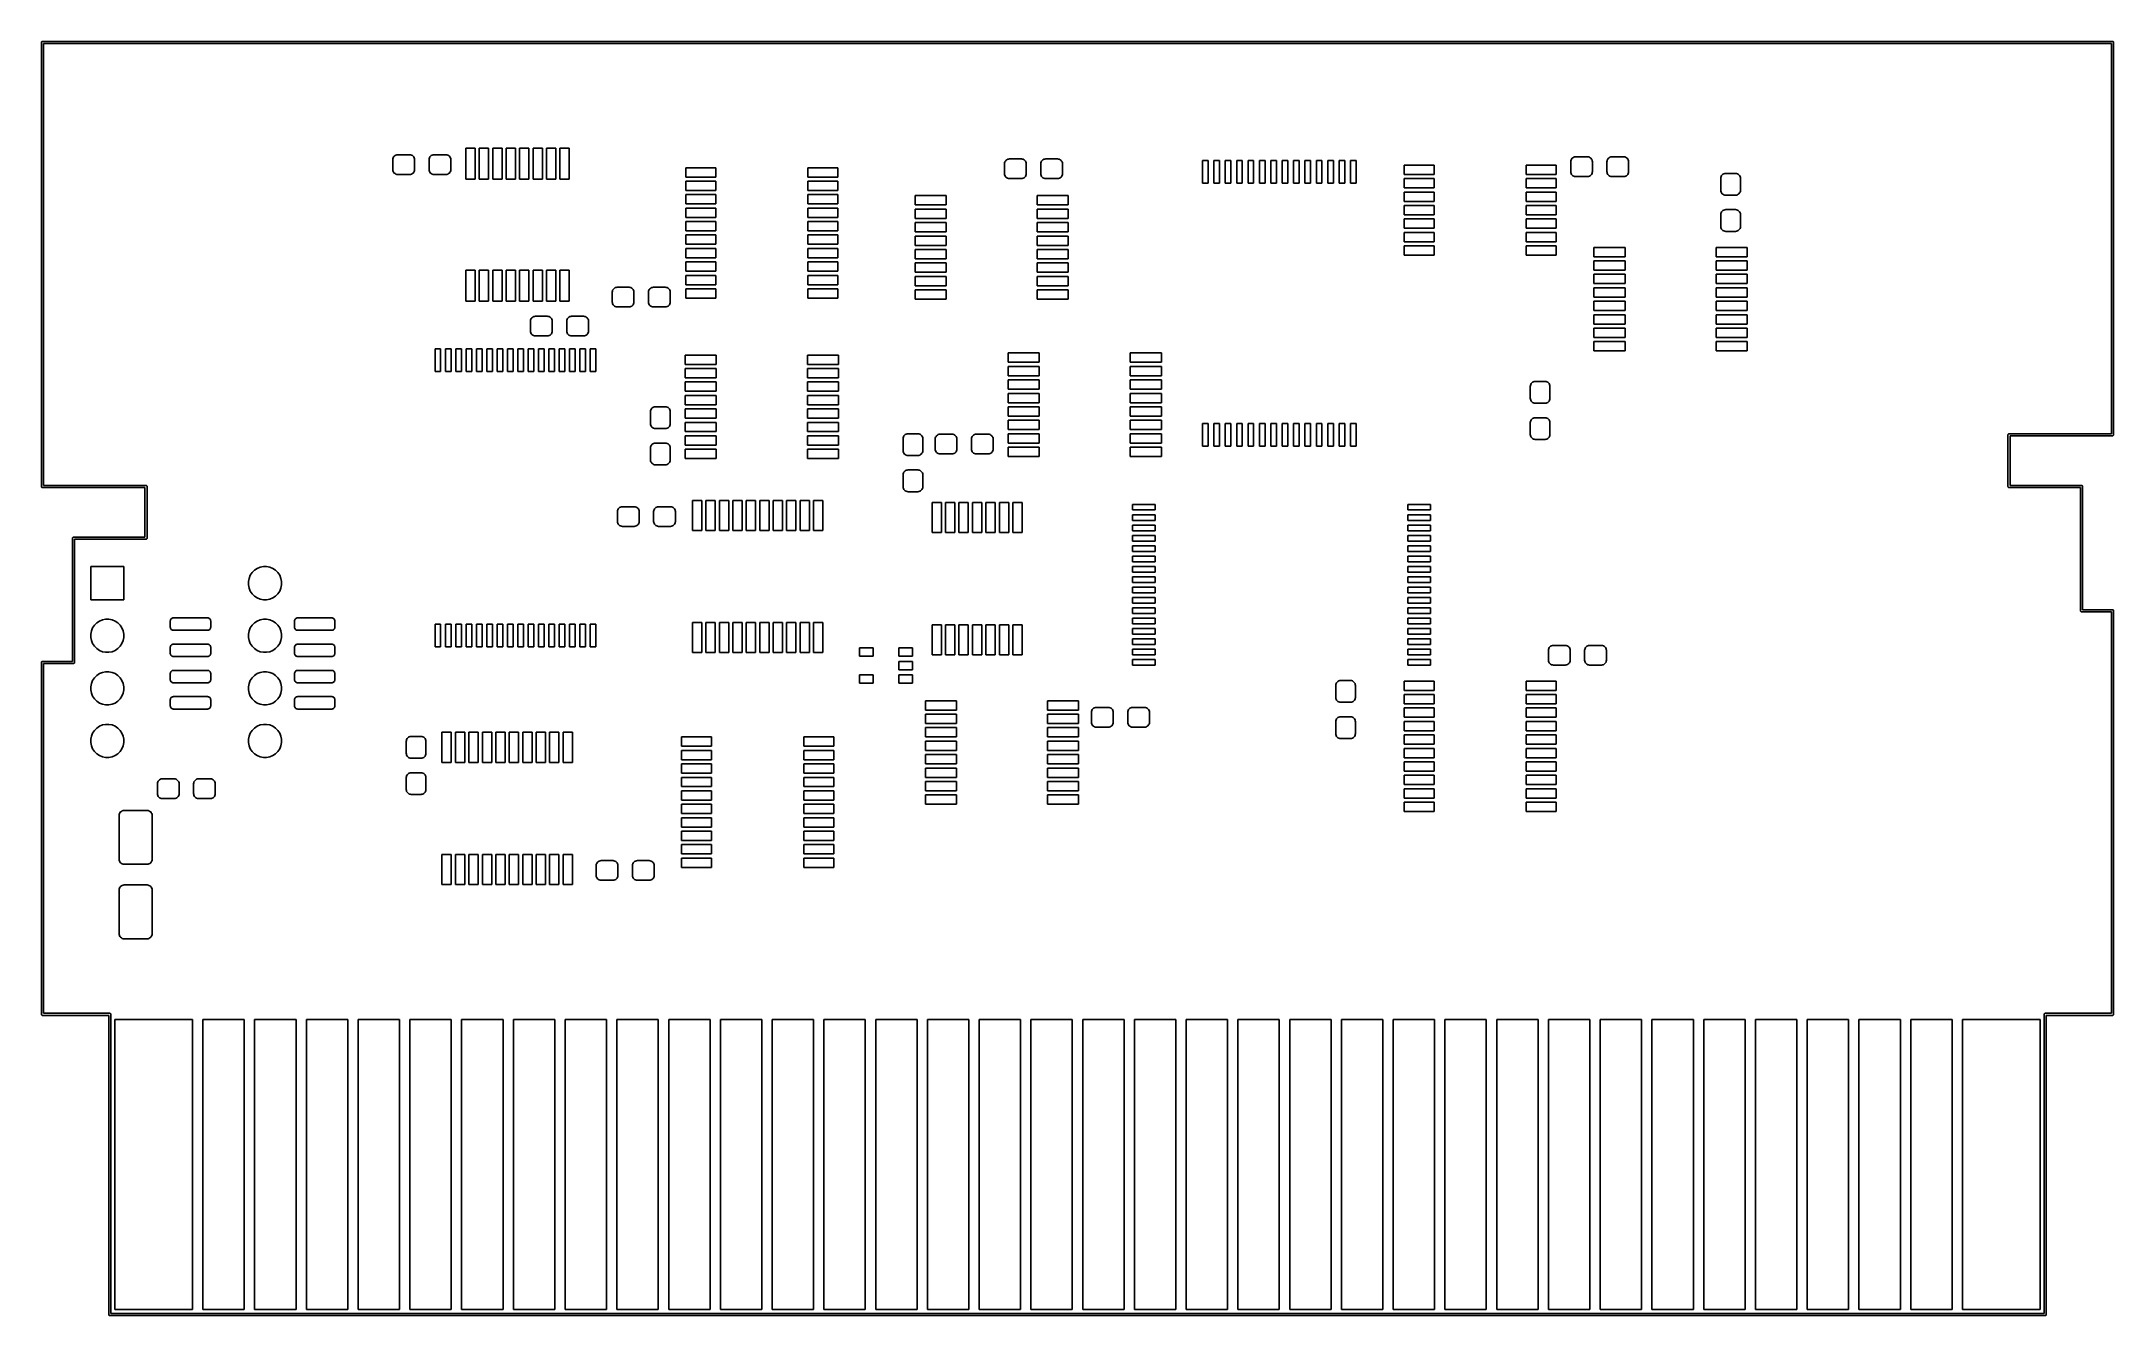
# Model space of a CAD drawing. Extents: x 3.61 to 7.55, y -5.8 to -3.38.
import ezdxf

# ---------------------------------------------------------------- set-up
doc = ezdxf.new("R2010")
doc.units = 0
doc.header["$MEASUREMENT"] = 0
doc.layers.add('BLACK', color=7, linetype='CONTINUOUS')

msp = doc.modelspace()

# ---------------------------------------------------------------- linework, layer by layer
at = {"layer": 'BLACK', "linetype": 'CONTINUOUS'}
for p, q in [((3.60629, -3.38189), (3.60633, -3.3815)), ((3.6063, -3.38199), (3.60629, -3.38189)), ((3.6063, -4.22628), (3.6063, -3.38199)), ((3.60633, -3.3815), (3.60644, -3.38113)), ((3.60644, -3.38113), (3.60662, -3.38079)), ((3.60662, -3.38079), (3.60687, -3.38049)), ((3.60687, -3.38049), (3.60717, -3.38025)), ((3.60717, -3.38025), (3.60751, -3.38006)), ((3.60751, -3.38006), (3.60788, -3.37995)), ((3.60788, -3.37995), (3.60817, -3.37992)), ((3.60817, -3.37992), (3.60827, -3.37991)), ((3.60827, -3.37991), (3.60836, -3.37992)), ((3.60836, -3.37992), (7.54518, -3.37992)), ((3.61024, -3.38386), (3.61024, -4.22441)), ((7.54331, -3.38386), (3.61024, -3.38386)), ((7.54331, -4.12598), (7.54331, -3.38386)), ((7.54518, -3.37992), (7.54528, -3.37991)), ((7.54528, -3.37991), (7.54537, -3.37992)), ((7.54537, -3.37992), (7.54566, -3.37995)), ((7.54566, -3.37995), (7.54603, -3.38006)), ((7.54603, -3.38006), (7.54637, -3.38025)), ((7.54637, -3.38025), (7.54667, -3.38049)), ((7.54667, -3.38049), (7.54692, -3.38079)), ((7.54692, -3.38079), (7.5471, -3.38113)), ((7.5471, -3.38113), (7.54722, -3.3815)), ((7.54722, -3.3815), (7.54725, -3.38189)), ((7.54725, -3.38189), (7.54724, -3.38199)), ((7.54724, -3.38199), (7.54724, -4.12786)), ((4.41339, -3.64173), (4.41339, -3.58268)), ((4.41339, -3.58268), (4.4311, -3.58268)), ((4.4311, -3.58268), (4.4311, -3.64173)), ((4.43898, -3.64173), (4.43898, -3.58268)), ((4.43898, -3.58268), (4.45669, -3.58268)), ((4.45669, -3.58268), (4.45669, -3.64173)), ((4.46457, -3.64173), (4.46457, -3.58268)), ((4.46457, -3.58268), (4.48228, -3.58268)), ((4.48228, -3.58268), (4.48228, -3.64173)), ((4.49016, -3.64173), (4.49016, -3.58268)), ((4.49016, -3.58268), (4.50787, -3.58268)), ((4.50787, -3.58268), (4.50787, -3.64173)), ((4.51575, -3.64173), (4.51575, -3.58268)), ((4.51575, -3.58268), (4.53346, -3.58268)), ((4.53346, -3.58268), (4.53346, -3.64173)), ((4.54134, -3.64173), (4.54134, -3.58268)), ((4.54134, -3.58268), (4.55906, -3.58268)), ((4.55906, -3.58268), (4.55906, -3.64173)), ((4.56693, -3.64173), (4.56693, -3.58268)), ((4.56693, -3.58268), (4.58465, -3.58268)), ((4.58465, -3.58268), (4.58465, -3.64173)), ((4.59252, -3.64173), (4.59252, -3.58268)), ((4.59252, -3.58268), (4.61024, -3.58268)), ((4.61024, -3.58268), (4.61024, -3.64173)), ((4.27461, -3.60482), (4.27479, -3.603)), ((4.27461, -3.62352), (4.27461, -3.60482)), ((4.27479, -3.62535), (4.27461, -3.62352)), ((4.27479, -3.603), (4.27532, -3.60124)), ((4.27532, -3.6271), (4.27479, -3.62535)), ((4.27532, -3.60124), (4.27618, -3.59963)), ((4.27618, -3.59963), (4.27734, -3.59821)), ((4.27734, -3.59821), (4.27876, -3.59705)), ((4.27876, -3.59705), (4.28038, -3.59618)), ((4.28038, -3.59618), (4.28213, -3.59565)), ((4.28213, -3.59565), (4.28396, -3.59547)), ((4.28396, -3.59547), (4.30659, -3.59547)), ((4.30659, -3.59547), (4.30842, -3.59565)), ((4.30842, -3.59565), (4.31017, -3.59618)), ((4.31017, -3.59618), (4.31179, -3.59705)), ((4.31179, -3.59705), (4.31321, -3.59821)), ((4.31321, -3.59821), (4.31437, -3.59963)), ((4.31437, -3.59963), (4.31523, -3.60124)), ((4.31523, -3.60124), (4.31577, -3.603)), ((4.31577, -3.62535), (4.31523, -3.6271)), ((4.31577, -3.603), (4.31594, -3.60482)), ((4.31594, -3.62352), (4.31577, -3.62535)), ((4.31594, -3.60482), (4.31594, -3.62352)), ((4.3435, -3.60482), (4.34368, -3.603)), ((4.3435, -3.62352), (4.3435, -3.60482)), ((4.34368, -3.62535), (4.3435, -3.62352)), ((4.34368, -3.603), (4.34422, -3.60124)), ((4.34422, -3.6271), (4.34368, -3.62535)), ((4.34422, -3.60124), (4.34508, -3.59963)), ((4.34508, -3.59963), (4.34624, -3.59821)), ((4.34624, -3.59821), (4.34766, -3.59705)), ((4.34766, -3.59705), (4.34928, -3.59618)), ((4.34928, -3.59618), (4.35103, -3.59565)), ((4.35103, -3.59565), (4.35285, -3.59547)), ((4.35285, -3.59547), (4.37549, -3.59547)), ((4.37549, -3.59547), (4.37732, -3.59565)), ((4.37732, -3.59565), (4.37907, -3.59618)), ((4.37907, -3.59618), (4.38069, -3.59705)), ((4.38069, -3.59705), (4.3821, -3.59821)), ((4.3821, -3.59821), (4.38327, -3.59963)), ((4.38327, -3.59963), (4.38413, -3.60124)), ((4.38413, -3.60124), (4.38466, -3.603)), ((4.38466, -3.62535), (4.38413, -3.6271)), ((4.38466, -3.603), (4.38484, -3.60482)), ((4.38484, -3.62352), (4.38466, -3.62535)), ((4.38484, -3.60482), (4.38484, -3.62352)), ((4.83169, -3.6378), (4.83169, -3.62008)), ((4.83169, -3.62008), (4.88878, -3.62008)), ((4.88878, -3.62008), (4.88878, -3.6378)), ((5.06398, -3.6378), (5.06398, -3.62008)), ((5.06398, -3.62008), (5.12106, -3.62008)), ((5.12106, -3.62008), (5.12106, -3.6378)), ((5.43799, -3.6127), (5.43817, -3.61087)), ((5.43799, -3.6314), (5.43799, -3.6127)), ((5.43817, -3.61087), (5.4387, -3.60912)), ((5.4387, -3.60912), (5.43957, -3.6075)), ((5.43957, -3.6075), (5.44073, -3.60609)), ((5.44073, -3.60609), (5.44215, -3.60492)), ((5.44215, -3.60492), (5.44376, -3.60406)), ((5.44376, -3.60406), (5.44552, -3.60353)), ((5.44552, -3.60353), (5.44734, -3.60335)), ((5.44734, -3.60335), (5.46998, -3.60335)), ((5.46998, -3.60335), (5.4718, -3.60353)), ((5.4718, -3.60353), (5.47356, -3.60406)), ((5.47356, -3.60406), (5.47518, -3.60492)), ((5.47518, -3.60492), (5.47659, -3.60609)), ((5.47659, -3.60609), (5.47775, -3.6075)), ((5.47775, -3.6075), (5.47862, -3.60912)), ((5.47862, -3.60912), (5.47915, -3.61087)), ((5.47915, -3.61087), (5.47933, -3.6127)), ((5.47933, -3.6127), (5.47933, -3.6314)), ((5.50689, -3.6127), (5.50707, -3.61087)), ((5.50689, -3.6314), (5.50689, -3.6127)), ((5.50707, -3.61087), (5.5076, -3.60912)), ((5.5076, -3.60912), (5.50847, -3.6075)), ((5.50847, -3.6075), (5.50963, -3.60609)), ((5.50963, -3.60609), (5.51105, -3.60492)), ((5.51105, -3.60492), (5.51266, -3.60406)), ((5.51266, -3.60406), (5.51442, -3.60353)), ((5.51442, -3.60353), (5.51624, -3.60335)), ((5.51624, -3.60335), (5.53888, -3.60335)), ((5.53888, -3.60335), (5.5407, -3.60353)), ((5.5407, -3.60353), (5.54246, -3.60406)), ((5.54246, -3.60406), (5.54407, -3.60492)), ((5.54407, -3.60492), (5.54549, -3.60609)), ((5.54549, -3.60609), (5.54665, -3.6075)), ((5.54665, -3.6075), (5.54752, -3.60912)), ((5.54752, -3.60912), (5.54805, -3.61087)), ((5.54805, -3.61087), (5.54823, -3.6127)), ((5.54823, -3.6127), (5.54823, -3.6314)), ((5.81457, -3.64961), (5.81457, -3.6063)), ((5.81457, -3.6063), (5.8252, -3.6063)), ((5.8252, -3.6063), (5.8252, -3.64961)), ((5.83622, -3.64961), (5.83622, -3.6063)), ((5.83622, -3.6063), (5.84685, -3.6063)), ((5.84685, -3.6063), (5.84685, -3.64961)), ((5.85787, -3.64961), (5.85787, -3.6063)), ((5.85787, -3.6063), (5.8685, -3.6063)), ((5.8685, -3.6063), (5.8685, -3.64961)), ((5.87953, -3.64961), (5.87953, -3.6063)), ((5.87953, -3.6063), (5.89016, -3.6063)), ((5.89016, -3.6063), (5.89016, -3.64961)), ((5.90118, -3.64961), (5.90118, -3.6063)), ((5.90118, -3.6063), (5.91181, -3.6063)), ((5.91181, -3.6063), (5.91181, -3.64961)), ((5.92283, -3.64961), (5.92283, -3.6063)), ((5.92283, -3.6063), (5.93346, -3.6063)), ((5.93346, -3.6063), (5.93346, -3.64961)), ((5.94449, -3.64961), (5.94449, -3.6063)), ((5.94449, -3.6063), (5.95512, -3.6063)), ((5.95512, -3.6063), (5.95512, -3.64961)), ((5.96614, -3.64961), (5.96614, -3.6063)), ((5.96614, -3.6063), (5.97677, -3.6063)), ((5.97677, -3.6063), (5.97677, -3.64961)), ((5.9878, -3.64961), (5.9878, -3.6063)), ((5.9878, -3.6063), (5.99843, -3.6063)), ((5.99843, -3.6063), (5.99843, -3.64961)), ((6.00945, -3.64961), (6.00945, -3.6063)), ((6.00945, -3.6063), (6.02008, -3.6063)), ((6.02008, -3.6063), (6.02008, -3.64961)), ((6.0311, -3.64961), (6.0311, -3.6063)), ((6.0311, -3.6063), (6.04173, -3.6063)), ((6.04173, -3.6063), (6.04173, -3.64961)), ((6.05276, -3.64961), (6.05276, -3.6063)), ((6.05276, -3.6063), (6.06339, -3.6063)), ((6.06339, -3.6063), (6.06339, -3.64961)), ((6.07441, -3.64961), (6.07441, -3.6063)), ((6.07441, -3.6063), (6.08504, -3.6063)), ((6.08504, -3.6063), (6.08504, -3.64961)), ((6.09606, -3.64961), (6.09606, -3.6063)), ((6.09606, -3.6063), (6.10669, -3.6063)), ((6.10669, -3.6063), (6.10669, -3.64961)), ((6.19783, -3.63287), (6.19783, -3.61516)), ((6.19783, -3.61516), (6.25492, -3.61516)), ((6.25492, -3.61516), (6.25492, -3.63287)), ((6.43012, -3.63287), (6.43012, -3.61516)), ((6.43012, -3.61516), (6.4872, -3.61516)), ((6.4872, -3.61516), (6.4872, -3.63287)), ((6.51476, -3.60876), (6.51494, -3.60694)), ((6.51476, -3.62746), (6.51476, -3.60876)), ((6.51494, -3.60694), (6.51548, -3.60518)), ((6.51548, -3.60518), (6.51634, -3.60357)), ((6.51634, -3.60357), (6.5175, -3.60215)), ((6.5175, -3.60215), (6.51892, -3.60099)), ((6.51892, -3.60099), (6.52054, -3.60012)), ((6.52054, -3.60012), (6.52229, -3.59959)), ((6.52229, -3.59959), (6.52411, -3.59941)), ((6.52411, -3.59941), (6.54675, -3.59941)), ((6.54675, -3.59941), (6.54858, -3.59959)), ((6.54858, -3.59959), (6.55033, -3.60012)), ((6.55033, -3.60012), (6.55195, -3.60099)), ((6.55195, -3.60099), (6.55336, -3.60215)), ((6.55336, -3.60215), (6.55453, -3.60357)), ((6.55453, -3.60357), (6.55539, -3.60518)), ((6.55539, -3.60518), (6.55592, -3.60694)), ((6.55592, -3.60694), (6.5561, -3.60876)), ((6.5561, -3.60876), (6.5561, -3.62746)), ((6.58366, -3.60876), (6.58384, -3.60694)), ((6.58366, -3.62746), (6.58366, -3.60876)), ((6.58384, -3.60694), (6.58437, -3.60518)), ((6.58437, -3.60518), (6.58524, -3.60357)), ((6.58524, -3.60357), (6.5864, -3.60215)), ((6.5864, -3.60215), (6.58782, -3.60099)), ((6.58782, -3.60099), (6.58943, -3.60012)), ((6.58943, -3.60012), (6.59119, -3.59959)), ((6.59119, -3.59959), (6.59301, -3.59941)), ((6.59301, -3.59941), (6.61565, -3.59941)), ((6.61565, -3.59941), (6.61747, -3.59959)), ((6.61747, -3.59959), (6.61923, -3.60012)), ((6.61923, -3.60012), (6.62084, -3.60099)), ((6.62084, -3.60099), (6.62226, -3.60215)), ((6.62226, -3.60215), (6.62342, -3.60357)), ((6.62342, -3.60357), (6.62429, -3.60518)), ((6.62429, -3.60518), (6.62482, -3.60694)), ((6.62482, -3.60694), (6.625, -3.60876)), ((6.625, -3.60876), (6.625, -3.62746)), ((4.27618, -3.62872), (4.27532, -3.6271)), ((4.27734, -3.63014), (4.27618, -3.62872)), ((4.27876, -3.6313), (4.27734, -3.63014)), ((4.28038, -3.63216), (4.27876, -3.6313)), ((4.28213, -3.63269), (4.28038, -3.63216)), ((4.28396, -3.63287), (4.28213, -3.63269)), ((4.30659, -3.63287), (4.28396, -3.63287)), ((4.30842, -3.63269), (4.30659, -3.63287)), ((4.31017, -3.63216), (4.30842, -3.63269)), ((4.31179, -3.6313), (4.31017, -3.63216)), ((4.31321, -3.63014), (4.31179, -3.6313)), ((4.31437, -3.62872), (4.31321, -3.63014)), ((4.31523, -3.6271), (4.31437, -3.62872)), ((4.34508, -3.62872), (4.34422, -3.6271)), ((4.34624, -3.63014), (4.34508, -3.62872)), ((4.34766, -3.6313), (4.34624, -3.63014)), ((4.34928, -3.63216), (4.34766, -3.6313)), ((4.35103, -3.63269), (4.34928, -3.63216)), ((4.35285, -3.63287), (4.35103, -3.63269)), ((4.37549, -3.63287), (4.35285, -3.63287)), ((4.37732, -3.63269), (4.37549, -3.63287)), ((4.37907, -3.63216), (4.37732, -3.63269)), ((4.38069, -3.6313), (4.37907, -3.63216)), ((4.3821, -3.63014), (4.38069, -3.6313)), ((4.38327, -3.62872), (4.3821, -3.63014)), ((4.38413, -3.6271), (4.38327, -3.62872)), ((4.4311, -3.64173), (4.41339, -3.64173)), ((4.45669, -3.64173), (4.43898, -3.64173)), ((4.48228, -3.64173), (4.46457, -3.64173)), ((4.50787, -3.64173), (4.49016, -3.64173)), ((4.53346, -3.64173), (4.51575, -3.64173)), ((4.55906, -3.64173), (4.54134, -3.64173)), ((4.58465, -3.64173), (4.56693, -3.64173)), ((4.61024, -3.64173), (4.59252, -3.64173)), ((4.88878, -3.6378), (4.83169, -3.6378)), ((4.83169, -3.66339), (4.83169, -3.64567)), ((4.83169, -3.64567), (4.88878, -3.64567)), ((4.88878, -3.66339), (4.83169, -3.66339)), ((4.88878, -3.64567), (4.88878, -3.66339)), ((5.12106, -3.6378), (5.06398, -3.6378)), ((5.06398, -3.66339), (5.06398, -3.64567)), ((5.06398, -3.64567), (5.12106, -3.64567)), ((5.12106, -3.66339), (5.06398, -3.66339)), ((5.12106, -3.64567), (5.12106, -3.66339)), ((5.43817, -3.63322), (5.43799, -3.6314)), ((5.4387, -3.63498), (5.43817, -3.63322)), ((5.43957, -3.63659), (5.4387, -3.63498)), ((5.44073, -3.63801), (5.43957, -3.63659)), ((5.44215, -3.63917), (5.44073, -3.63801)), ((5.44376, -3.64004), (5.44215, -3.63917)), ((5.44552, -3.64057), (5.44376, -3.64004)), ((5.44734, -3.64075), (5.44552, -3.64057)), ((5.46998, -3.64075), (5.44734, -3.64075)), ((5.4718, -3.64057), (5.46998, -3.64075)), ((5.47356, -3.64004), (5.4718, -3.64057)), ((5.47518, -3.63917), (5.47356, -3.64004)), ((5.47659, -3.63801), (5.47518, -3.63917)), ((5.47775, -3.63659), (5.47659, -3.63801)), ((5.47862, -3.63498), (5.47775, -3.63659)), ((5.47915, -3.63322), (5.47862, -3.63498)), ((5.47933, -3.6314), (5.47915, -3.63322)), ((5.50707, -3.63322), (5.50689, -3.6314)), ((5.5076, -3.63498), (5.50707, -3.63322)), ((5.50847, -3.63659), (5.5076, -3.63498)), ((5.50963, -3.63801), (5.50847, -3.63659)), ((5.51105, -3.63917), (5.50963, -3.63801)), ((5.51266, -3.64004), (5.51105, -3.63917)), ((5.51442, -3.64057), (5.51266, -3.64004)), ((5.51624, -3.64075), (5.51442, -3.64057)), ((5.53888, -3.64075), (5.51624, -3.64075)), ((5.5407, -3.64057), (5.53888, -3.64075)), ((5.54246, -3.64004), (5.5407, -3.64057)), ((5.54407, -3.63917), (5.54246, -3.64004)), ((5.54549, -3.63801), (5.54407, -3.63917)), ((5.54665, -3.63659), (5.54549, -3.63801)), ((5.54752, -3.63498), (5.54665, -3.63659)), ((5.54805, -3.63322), (5.54752, -3.63498)), ((5.54823, -3.6314), (5.54805, -3.63322)), ((5.8252, -3.64961), (5.81457, -3.64961)), ((5.84685, -3.64961), (5.83622, -3.64961)), ((5.8685, -3.64961), (5.85787, -3.64961)), ((5.89016, -3.64961), (5.87953, -3.64961)), ((5.91181, -3.64961), (5.90118, -3.64961)), ((5.93346, -3.64961), (5.92283, -3.64961)), ((5.95512, -3.64961), (5.94449, -3.64961)), ((5.97677, -3.64961), (5.96614, -3.64961)), ((5.99843, -3.64961), (5.9878, -3.64961)), ((6.02008, -3.64961), (6.00945, -3.64961)), ((6.04173, -3.64961), (6.0311, -3.64961)), ((6.06339, -3.64961), (6.05276, -3.64961)), ((6.08504, -3.64961), (6.07441, -3.64961)), ((6.10669, -3.64961), (6.09606, -3.64961)), ((6.25492, -3.63287), (6.19783, -3.63287)), ((6.19783, -3.65846), (6.19783, -3.64075)), ((6.19783, -3.64075), (6.25492, -3.64075)), ((6.25492, -3.65846), (6.19783, -3.65846)), ((6.25492, -3.64075), (6.25492, -3.65846)), ((6.4872, -3.63287), (6.43012, -3.63287)), ((6.43012, -3.65846), (6.43012, -3.64075)), ((6.43012, -3.64075), (6.4872, -3.64075)), ((6.4872, -3.65846), (6.43012, -3.65846)), ((6.4872, -3.64075), (6.4872, -3.65846)), ((6.51494, -3.62928), (6.51476, -3.62746)), ((6.51548, -3.63104), (6.51494, -3.62928)), ((6.51634, -3.63266), (6.51548, -3.63104)), ((6.5175, -3.63407), (6.51634, -3.63266)), ((6.51892, -3.63524), (6.5175, -3.63407)), ((6.52054, -3.6361), (6.51892, -3.63524)), ((6.52229, -3.63663), (6.52054, -3.6361)), ((6.52411, -3.63681), (6.52229, -3.63663)), ((6.54675, -3.63681), (6.52411, -3.63681)), ((6.54858, -3.63663), (6.54675, -3.63681)), ((6.55033, -3.6361), (6.54858, -3.63663)), ((6.55195, -3.63524), (6.55033, -3.6361)), ((6.55336, -3.63407), (6.55195, -3.63524)), ((6.55453, -3.63266), (6.55336, -3.63407)), ((6.55539, -3.63104), (6.55453, -3.63266)), ((6.55592, -3.62928), (6.55539, -3.63104)), ((6.5561, -3.62746), (6.55592, -3.62928)), ((6.58384, -3.62928), (6.58366, -3.62746)), ((6.58437, -3.63104), (6.58384, -3.62928)), ((6.58524, -3.63266), (6.58437, -3.63104)), ((6.5864, -3.63407), (6.58524, -3.63266)), ((6.58782, -3.63524), (6.5864, -3.63407)), ((6.58943, -3.6361), (6.58782, -3.63524)), ((6.59119, -3.63663), (6.58943, -3.6361)), ((6.59301, -3.63681), (6.59119, -3.63663)), ((6.61565, -3.63681), (6.59301, -3.63681)), ((6.61747, -3.63663), (6.61565, -3.63681)), ((6.61923, -3.6361), (6.61747, -3.63663)), ((6.62084, -3.63524), (6.61923, -3.6361)), ((6.62226, -3.63407), (6.62084, -3.63524)), ((6.62342, -3.63266), (6.62226, -3.63407)), ((6.62429, -3.63104), (6.62342, -3.63266)), ((6.62482, -3.62928), (6.62429, -3.63104)), ((6.625, -3.62746), (6.62482, -3.62928)), ((6.8002, -3.64026), (6.80038, -3.63843)), ((6.8002, -3.66289), (6.8002, -3.64026)), ((6.80038, -3.66472), (6.8002, -3.66289)), ((6.80038, -3.63843), (6.80091, -3.63668)), ((6.80091, -3.66647), (6.80038, -3.66472)), ((6.80091, -3.63668), (6.80177, -3.63506)), ((6.80177, -3.63506), (6.80294, -3.63364)), ((6.80294, -3.63364), (6.80435, -3.63248)), ((6.80435, -3.63248), (6.80597, -3.63162)), ((6.80597, -3.63162), (6.80772, -3.63109)), ((6.80772, -3.63109), (6.80955, -3.63091)), ((6.80955, -3.63091), (6.82825, -3.63091)), ((6.82825, -3.63091), (6.83007, -3.63109)), ((6.83007, -3.63109), (6.83183, -3.63162)), ((6.83183, -3.63162), (6.83344, -3.63248)), ((6.83344, -3.63248), (6.83486, -3.63364)), ((6.83486, -3.63364), (6.83602, -3.63506)), ((6.83602, -3.63506), (6.83689, -3.63668)), ((6.83689, -3.63668), (6.83742, -3.63843)), ((6.83742, -3.66472), (6.83689, -3.66647)), ((6.83742, -3.63843), (6.8376, -3.64026)), ((6.8376, -3.66289), (6.83742, -3.66472)), ((6.8376, -3.64026), (6.8376, -3.66289)), ((4.83169, -3.68898), (4.83169, -3.67126)), ((4.83169, -3.67126), (4.88878, -3.67126)), ((4.88878, -3.68898), (4.83169, -3.68898)), ((4.83169, -3.71457), (4.83169, -3.69685)), ((4.83169, -3.69685), (4.88878, -3.69685)), ((4.88878, -3.67126), (4.88878, -3.68898)), ((4.88878, -3.69685), (4.88878, -3.71457)), ((5.06398, -3.68898), (5.06398, -3.67126)), ((5.06398, -3.67126), (5.12106, -3.67126)), ((5.12106, -3.68898), (5.06398, -3.68898)), ((5.06398, -3.71457), (5.06398, -3.69685)), ((5.06398, -3.69685), (5.12106, -3.69685)), ((5.12106, -3.67126), (5.12106, -3.68898)), ((5.12106, -3.69685), (5.12106, -3.71457)), ((5.26772, -3.69094), (5.26772, -3.67323)), ((5.26772, -3.67323), (5.32677, -3.67323)), ((5.32677, -3.69094), (5.26772, -3.69094)), ((5.26772, -3.71654), (5.26772, -3.69882)), ((5.26772, -3.69882), (5.32677, -3.69882)), ((5.32677, -3.67323), (5.32677, -3.69094)), ((5.32677, -3.69882), (5.32677, -3.71654)), ((5.5, -3.69094), (5.5, -3.67323)), ((5.5, -3.67323), (5.55906, -3.67323)), ((5.55906, -3.69094), (5.5, -3.69094)), ((5.5, -3.71654), (5.5, -3.69882)), ((5.5, -3.69882), (5.55906, -3.69882)), ((5.55906, -3.67323), (5.55906, -3.69094)), ((5.55906, -3.69882), (5.55906, -3.71654)), ((6.19783, -3.68406), (6.19783, -3.66634)), ((6.19783, -3.66634), (6.25492, -3.66634)), ((6.25492, -3.68406), (6.19783, -3.68406)), ((6.19783, -3.70965), (6.19783, -3.69193)), ((6.19783, -3.69193), (6.25492, -3.69193)), ((6.25492, -3.66634), (6.25492, -3.68406)), ((6.25492, -3.69193), (6.25492, -3.70965)), ((6.43012, -3.68406), (6.43012, -3.66634)), ((6.43012, -3.66634), (6.4872, -3.66634)), ((6.4872, -3.68406), (6.43012, -3.68406)), ((6.43012, -3.70965), (6.43012, -3.69193)), ((6.43012, -3.69193), (6.4872, -3.69193)), ((6.4872, -3.66634), (6.4872, -3.68406)), ((6.4872, -3.69193), (6.4872, -3.70965)), ((6.80177, -3.66809), (6.80091, -3.66647)), ((6.80091, -3.70558), (6.80177, -3.70396)), ((6.80294, -3.66951), (6.80177, -3.66809)), ((6.80177, -3.70396), (6.80294, -3.70254)), ((6.80435, -3.67067), (6.80294, -3.66951)), ((6.80294, -3.70254), (6.80435, -3.70138)), ((6.80597, -3.67153), (6.80435, -3.67067)), ((6.80435, -3.70138), (6.80597, -3.70051)), ((6.80772, -3.67206), (6.80597, -3.67153)), ((6.80597, -3.70051), (6.80772, -3.69998)), ((6.80955, -3.67224), (6.80772, -3.67206)), ((6.80772, -3.69998), (6.80955, -3.6998)), ((6.82825, -3.67224), (6.80955, -3.67224)), ((6.80955, -3.6998), (6.82825, -3.6998)), ((6.83007, -3.67206), (6.82825, -3.67224)), ((6.82825, -3.6998), (6.83007, -3.69998)), ((6.83183, -3.67153), (6.83007, -3.67206)), ((6.83007, -3.69998), (6.83183, -3.70051)), ((6.83344, -3.67067), (6.83183, -3.67153)), ((6.83183, -3.70051), (6.83344, -3.70138)), ((6.83486, -3.66951), (6.83344, -3.67067)), ((6.83344, -3.70138), (6.83486, -3.70254)), ((6.83602, -3.66809), (6.83486, -3.66951)), ((6.83486, -3.70254), (6.83602, -3.70396)), ((6.83689, -3.66647), (6.83602, -3.66809)), ((6.83602, -3.70396), (6.83689, -3.70558)), ((4.88878, -3.71457), (4.83169, -3.71457)), ((4.83169, -3.74016), (4.83169, -3.72244)), ((4.83169, -3.72244), (4.88878, -3.72244)), ((4.88878, -3.74016), (4.83169, -3.74016)), ((4.88878, -3.72244), (4.88878, -3.74016)), ((5.12106, -3.71457), (5.06398, -3.71457)), ((5.06398, -3.74016), (5.06398, -3.72244)), ((5.06398, -3.72244), (5.12106, -3.72244)), ((5.12106, -3.74016), (5.06398, -3.74016)), ((5.12106, -3.72244), (5.12106, -3.74016)), ((5.32677, -3.71654), (5.26772, -3.71654)), ((5.26772, -3.74213), (5.26772, -3.72441)), ((5.26772, -3.72441), (5.32677, -3.72441)), ((5.32677, -3.74213), (5.26772, -3.74213)), ((5.32677, -3.72441), (5.32677, -3.74213)), ((5.55906, -3.71654), (5.5, -3.71654)), ((5.5, -3.74213), (5.5, -3.72441)), ((5.5, -3.72441), (5.55906, -3.72441)), ((5.55906, -3.74213), (5.5, -3.74213)), ((5.55906, -3.72441), (5.55906, -3.74213)), ((6.25492, -3.70965), (6.19783, -3.70965)), ((6.19783, -3.73524), (6.19783, -3.71752)), ((6.19783, -3.71752), (6.25492, -3.71752)), ((6.25492, -3.73524), (6.19783, -3.73524)), ((6.19783, -3.76083), (6.19783, -3.74311)), ((6.19783, -3.74311), (6.25492, -3.74311)), ((6.25492, -3.71752), (6.25492, -3.73524)), ((6.25492, -3.74311), (6.25492, -3.76083)), ((6.4872, -3.70965), (6.43012, -3.70965)), ((6.43012, -3.73524), (6.43012, -3.71752)), ((6.43012, -3.71752), (6.4872, -3.71752)), ((6.4872, -3.73524), (6.43012, -3.73524)), ((6.43012, -3.76083), (6.43012, -3.74311)), ((6.43012, -3.74311), (6.4872, -3.74311)), ((6.4872, -3.71752), (6.4872, -3.73524)), ((6.4872, -3.74311), (6.4872, -3.76083)), ((6.8002, -3.70915), (6.80038, -3.70733)), ((6.8002, -3.73179), (6.8002, -3.70915)), ((6.80038, -3.73362), (6.8002, -3.73179)), ((6.80038, -3.70733), (6.80091, -3.70558)), ((6.80091, -3.73537), (6.80038, -3.73362)), ((6.80177, -3.73699), (6.80091, -3.73537)), ((6.80294, -3.7384), (6.80177, -3.73699)), ((6.80435, -3.73957), (6.80294, -3.7384)), ((6.80597, -3.74043), (6.80435, -3.73957)), ((6.80772, -3.74096), (6.80597, -3.74043)), ((6.80955, -3.74114), (6.80772, -3.74096)), ((6.82825, -3.74114), (6.80955, -3.74114)), ((6.83007, -3.74096), (6.82825, -3.74114)), ((6.83183, -3.74043), (6.83007, -3.74096)), ((6.83344, -3.73957), (6.83183, -3.74043)), ((6.83486, -3.7384), (6.83344, -3.73957)), ((6.83602, -3.73699), (6.83486, -3.7384)), ((6.83689, -3.73537), (6.83602, -3.73699)), ((6.83689, -3.70558), (6.83742, -3.70733)), ((6.83742, -3.73362), (6.83689, -3.73537)), ((6.83742, -3.70733), (6.8376, -3.70915)), ((6.8376, -3.73179), (6.83742, -3.73362)), ((6.8376, -3.70915), (6.8376, -3.73179)), ((4.83169, -3.76575), (4.83169, -3.74803)), ((4.83169, -3.74803), (4.88878, -3.74803)), ((4.88878, -3.76575), (4.83169, -3.76575)), ((4.83169, -3.79134), (4.83169, -3.77362)), ((4.83169, -3.77362), (4.88878, -3.77362)), ((4.88878, -3.74803), (4.88878, -3.76575)), ((4.88878, -3.77362), (4.88878, -3.79134)), ((5.06398, -3.76575), (5.06398, -3.74803)), ((5.06398, -3.74803), (5.12106, -3.74803)), ((5.12106, -3.76575), (5.06398, -3.76575)), ((5.06398, -3.79134), (5.06398, -3.77362)), ((5.06398, -3.77362), (5.12106, -3.77362)), ((5.12106, -3.74803), (5.12106, -3.76575)), ((5.12106, -3.77362), (5.12106, -3.79134)), ((5.26772, -3.76772), (5.26772, -3.75)), ((5.26772, -3.75), (5.32677, -3.75)), ((5.32677, -3.76772), (5.26772, -3.76772)), ((5.26772, -3.79331), (5.26772, -3.77559)), ((5.26772, -3.77559), (5.32677, -3.77559)), ((5.32677, -3.75), (5.32677, -3.76772)), ((5.32677, -3.77559), (5.32677, -3.79331)), ((5.5, -3.76772), (5.5, -3.75)), ((5.5, -3.75), (5.55906, -3.75)), ((5.55906, -3.76772), (5.5, -3.76772)), ((5.5, -3.79331), (5.5, -3.77559)), ((5.5, -3.77559), (5.55906, -3.77559)), ((5.55906, -3.75), (5.55906, -3.76772)), ((5.55906, -3.77559), (5.55906, -3.79331)), ((6.25492, -3.76083), (6.19783, -3.76083)), ((6.19783, -3.78642), (6.19783, -3.7687)), ((6.19783, -3.7687), (6.25492, -3.7687)), ((6.25492, -3.7687), (6.25492, -3.78642)), ((6.4872, -3.76083), (6.43012, -3.76083)), ((6.43012, -3.78642), (6.43012, -3.7687)), ((6.43012, -3.7687), (6.4872, -3.7687)), ((6.4872, -3.7687), (6.4872, -3.78642)), ((6.55906, -3.78937), (6.55906, -3.77165)), ((6.55906, -3.77165), (6.61811, -3.77165)), ((6.61811, -3.77165), (6.61811, -3.78937)), ((6.79134, -3.78937), (6.79134, -3.77165)), ((6.79134, -3.77165), (6.85039, -3.77165)), ((6.85039, -3.77165), (6.85039, -3.78937)), ((4.41339, -3.87402), (4.41339, -3.81496)), ((4.41339, -3.81496), (4.4311, -3.81496)), ((4.4311, -3.81496), (4.4311, -3.87402)), ((4.43898, -3.87402), (4.43898, -3.81496)), ((4.43898, -3.81496), (4.45669, -3.81496)), ((4.45669, -3.81496), (4.45669, -3.87402)), ((4.46457, -3.87402), (4.46457, -3.81496)), ((4.46457, -3.81496), (4.48228, -3.81496)), ((4.48228, -3.81496), (4.48228, -3.87402)), ((4.49016, -3.87402), (4.49016, -3.81496)), ((4.49016, -3.81496), (4.50787, -3.81496)), ((4.50787, -3.81496), (4.50787, -3.87402)), ((4.51575, -3.87402), (4.51575, -3.81496)), ((4.51575, -3.81496), (4.53346, -3.81496)), ((4.53346, -3.81496), (4.53346, -3.87402)), ((4.54134, -3.87402), (4.54134, -3.81496)), ((4.54134, -3.81496), (4.55906, -3.81496)), ((4.55906, -3.81496), (4.55906, -3.87402)), ((4.56693, -3.87402), (4.56693, -3.81496)), ((4.56693, -3.81496), (4.58465, -3.81496)), ((4.58465, -3.81496), (4.58465, -3.87402)), ((4.59252, -3.87402), (4.59252, -3.81496)), ((4.59252, -3.81496), (4.61024, -3.81496)), ((4.61024, -3.81496), (4.61024, -3.87402)), ((4.88878, -3.79134), (4.83169, -3.79134)), ((4.83169, -3.81693), (4.83169, -3.79921)), ((4.83169, -3.79921), (4.88878, -3.79921)), ((4.88878, -3.81693), (4.83169, -3.81693)), ((4.88878, -3.79921), (4.88878, -3.81693)), ((5.12106, -3.79134), (5.06398, -3.79134)), ((5.06398, -3.81693), (5.06398, -3.79921)), ((5.06398, -3.79921), (5.12106, -3.79921)), ((5.12106, -3.81693), (5.06398, -3.81693)), ((5.12106, -3.79921), (5.12106, -3.81693)), ((5.32677, -3.79331), (5.26772, -3.79331)), ((5.26772, -3.8189), (5.26772, -3.80118)), ((5.26772, -3.80118), (5.32677, -3.80118)), ((5.32677, -3.8189), (5.26772, -3.8189)), ((5.32677, -3.80118), (5.32677, -3.8189)), ((5.55906, -3.79331), (5.5, -3.79331)), ((5.5, -3.8189), (5.5, -3.80118)), ((5.5, -3.80118), (5.55906, -3.80118)), ((5.55906, -3.8189), (5.5, -3.8189)), ((5.55906, -3.80118), (5.55906, -3.8189)), ((6.25492, -3.78642), (6.19783, -3.78642)), ((6.4872, -3.78642), (6.43012, -3.78642)), ((6.61811, -3.78937), (6.55906, -3.78937)), ((6.55906, -3.81496), (6.55906, -3.79724)), ((6.55906, -3.79724), (6.61811, -3.79724)), ((6.61811, -3.81496), (6.55906, -3.81496)), ((6.61811, -3.79724), (6.61811, -3.81496)), ((6.85039, -3.78937), (6.79134, -3.78937)), ((6.79134, -3.81496), (6.79134, -3.79724)), ((6.79134, -3.79724), (6.85039, -3.79724)), ((6.85039, -3.81496), (6.79134, -3.81496)), ((6.85039, -3.79724), (6.85039, -3.81496)), ((4.69193, -3.85679), (4.69211, -3.85497)), ((4.69193, -3.87549), (4.69193, -3.85679)), ((4.69211, -3.85497), (4.69264, -3.85321)), ((4.69264, -3.85321), (4.6935, -3.8516)), ((4.6935, -3.8516), (4.69467, -3.85018)), ((4.69467, -3.85018), (4.69608, -3.84902)), ((4.69608, -3.84902), (4.6977, -3.84815)), ((4.6977, -3.84815), (4.69946, -3.84762)), ((4.69946, -3.84762), (4.70128, -3.84744)), ((4.70128, -3.84744), (4.72392, -3.84744)), ((4.72392, -3.84744), (4.72574, -3.84762)), ((4.72574, -3.84762), (4.7275, -3.84815)), ((4.7275, -3.84815), (4.72911, -3.84902)), ((4.72911, -3.84902), (4.73053, -3.85018)), ((4.73053, -3.85018), (4.73169, -3.8516)), ((4.73169, -3.8516), (4.73256, -3.85321)), ((4.73256, -3.85321), (4.73309, -3.85497)), ((4.73309, -3.85497), (4.73327, -3.85679)), ((4.73327, -3.85679), (4.73327, -3.87549)), ((4.76083, -3.85679), (4.76101, -3.85497)), ((4.76083, -3.87549), (4.76083, -3.85679)), ((4.76101, -3.85497), (4.76154, -3.85321)), ((4.76154, -3.85321), (4.7624, -3.8516)), ((4.7624, -3.8516), (4.76357, -3.85018)), ((4.76357, -3.85018), (4.76498, -3.84902)), ((4.76498, -3.84902), (4.7666, -3.84815)), ((4.7666, -3.84815), (4.76835, -3.84762)), ((4.76835, -3.84762), (4.77018, -3.84744)), ((4.77018, -3.84744), (4.79281, -3.84744)), ((4.79281, -3.84744), (4.79464, -3.84762)), ((4.79464, -3.84762), (4.79639, -3.84815)), ((4.79639, -3.84815), (4.79801, -3.84902)), ((4.79801, -3.84902), (4.79943, -3.85018)), ((4.79943, -3.85018), (4.80059, -3.8516)), ((4.80059, -3.8516), (4.80145, -3.85321)), ((4.80145, -3.85321), (4.80199, -3.85497)), ((4.80199, -3.85497), (4.80217, -3.85679)), ((4.80217, -3.85679), (4.80217, -3.87549)), ((4.83169, -3.84252), (4.83169, -3.8248)), ((4.83169, -3.8248), (4.88878, -3.8248)), ((4.88878, -3.84252), (4.83169, -3.84252)), ((4.83169, -3.86811), (4.83169, -3.85039)), ((4.83169, -3.85039), (4.88878, -3.85039)), ((4.88878, -3.8248), (4.88878, -3.84252)), ((4.88878, -3.85039), (4.88878, -3.86811)), ((5.06398, -3.84252), (5.06398, -3.8248)), ((5.06398, -3.8248), (5.12106, -3.8248)), ((5.12106, -3.84252), (5.06398, -3.84252)), ((5.06398, -3.86811), (5.06398, -3.85039)), ((5.06398, -3.85039), (5.12106, -3.85039)), ((5.12106, -3.8248), (5.12106, -3.84252)), ((5.12106, -3.85039), (5.12106, -3.86811)), ((5.26772, -3.84449), (5.26772, -3.82677)), ((5.26772, -3.82677), (5.32677, -3.82677)), ((5.32677, -3.84449), (5.26772, -3.84449)), ((5.26772, -3.87008), (5.26772, -3.85236)), ((5.26772, -3.85236), (5.32677, -3.85236)), ((5.32677, -3.82677), (5.32677, -3.84449)), ((5.32677, -3.85236), (5.32677, -3.87008)), ((5.5, -3.84449), (5.5, -3.82677)), ((5.5, -3.82677), (5.55906, -3.82677)), ((5.55906, -3.84449), (5.5, -3.84449)), ((5.5, -3.87008), (5.5, -3.85236)), ((5.5, -3.85236), (5.55906, -3.85236)), ((5.55906, -3.82677), (5.55906, -3.84449)), ((5.55906, -3.85236), (5.55906, -3.87008)), ((6.55906, -3.84055), (6.55906, -3.82283)), ((6.55906, -3.82283), (6.61811, -3.82283)), ((6.61811, -3.84055), (6.55906, -3.84055)), ((6.55906, -3.86614), (6.55906, -3.84843)), ((6.55906, -3.84843), (6.61811, -3.84843)), ((6.61811, -3.82283), (6.61811, -3.84055)), ((6.61811, -3.84843), (6.61811, -3.86614)), ((6.79134, -3.84055), (6.79134, -3.82283)), ((6.79134, -3.82283), (6.85039, -3.82283)), ((6.85039, -3.84055), (6.79134, -3.84055)), ((6.79134, -3.86614), (6.79134, -3.84843)), ((6.79134, -3.84843), (6.85039, -3.84843)), ((6.85039, -3.82283), (6.85039, -3.84055)), ((6.85039, -3.84843), (6.85039, -3.86614)), ((4.4311, -3.87402), (4.41339, -3.87402)), ((4.45669, -3.87402), (4.43898, -3.87402)), ((4.48228, -3.87402), (4.46457, -3.87402)), ((4.50787, -3.87402), (4.49016, -3.87402)), ((4.53346, -3.87402), (4.51575, -3.87402)), ((4.55906, -3.87402), (4.54134, -3.87402)), ((4.58465, -3.87402), (4.56693, -3.87402)), ((4.61024, -3.87402), (4.59252, -3.87402)), ((4.69211, -3.87732), (4.69193, -3.87549)), ((4.69264, -3.87907), (4.69211, -3.87732)), ((4.6935, -3.88069), (4.69264, -3.87907)), ((4.69467, -3.8821), (4.6935, -3.88069)), ((4.69608, -3.88327), (4.69467, -3.8821)), ((4.6977, -3.88413), (4.69608, -3.88327)), ((4.69946, -3.88466), (4.6977, -3.88413)), ((4.70128, -3.88484), (4.69946, -3.88466)), ((4.72392, -3.88484), (4.70128, -3.88484)), ((4.72574, -3.88466), (4.72392, -3.88484)), ((4.7275, -3.88413), (4.72574, -3.88466)), ((4.72911, -3.88327), (4.7275, -3.88413)), ((4.73053, -3.8821), (4.72911, -3.88327)), ((4.73169, -3.88069), (4.73053, -3.8821)), ((4.73256, -3.87907), (4.73169, -3.88069)), ((4.73309, -3.87732), (4.73256, -3.87907)), ((4.73327, -3.87549), (4.73309, -3.87732)), ((4.76101, -3.87732), (4.76083, -3.87549)), ((4.76154, -3.87907), (4.76101, -3.87732)), ((4.7624, -3.88069), (4.76154, -3.87907)), ((4.76357, -3.8821), (4.7624, -3.88069)), ((4.76498, -3.88327), (4.76357, -3.8821)), ((4.7666, -3.88413), (4.76498, -3.88327)), ((4.76835, -3.88466), (4.7666, -3.88413)), ((4.77018, -3.88484), (4.76835, -3.88466)), ((4.79281, -3.88484), (4.77018, -3.88484)), ((4.79464, -3.88466), (4.79281, -3.88484)), ((4.79639, -3.88413), (4.79464, -3.88466)), ((4.79801, -3.88327), (4.79639, -3.88413)), ((4.79943, -3.8821), (4.79801, -3.88327)), ((4.80059, -3.88069), (4.79943, -3.8821)), ((4.80145, -3.87907), (4.80059, -3.88069)), ((4.80199, -3.87732), (4.80145, -3.87907)), ((4.80217, -3.87549), (4.80199, -3.87732)), ((4.88878, -3.86811), (4.83169, -3.86811)), ((5.12106, -3.86811), (5.06398, -3.86811)), ((5.32677, -3.87008), (5.26772, -3.87008)), ((5.55906, -3.87008), (5.5, -3.87008)), ((6.61811, -3.86614), (6.55906, -3.86614)), ((6.55906, -3.89173), (6.55906, -3.87402)), ((6.55906, -3.87402), (6.61811, -3.87402)), ((6.61811, -3.89173), (6.55906, -3.89173)), ((6.55906, -3.91732), (6.55906, -3.89961)), ((6.55906, -3.89961), (6.61811, -3.89961)), ((6.61811, -3.87402), (6.61811, -3.89173)), ((6.61811, -3.89961), (6.61811, -3.91732)), ((6.85039, -3.86614), (6.79134, -3.86614)), ((6.79134, -3.89173), (6.79134, -3.87402)), ((6.79134, -3.87402), (6.85039, -3.87402)), ((6.85039, -3.89173), (6.79134, -3.89173)), ((6.79134, -3.91732), (6.79134, -3.89961)), ((6.79134, -3.89961), (6.85039, -3.89961)), ((6.85039, -3.87402), (6.85039, -3.89173)), ((6.85039, -3.89961), (6.85039, -3.91732)), ((4.53642, -3.91191), (4.5366, -3.91009)), ((4.53642, -3.93061), (4.53642, -3.91191)), ((4.5366, -3.93243), (4.53642, -3.93061)), ((4.5366, -3.91009), (4.53713, -3.90833)), ((4.53713, -3.93419), (4.5366, -3.93243)), ((4.53713, -3.90833), (4.53799, -3.90671)), ((4.53799, -3.93581), (4.53713, -3.93419)), ((4.53799, -3.90671), (4.53916, -3.9053)), ((4.53916, -3.93722), (4.53799, -3.93581)), ((4.53916, -3.9053), (4.54057, -3.90413)), ((4.54057, -3.93838), (4.53916, -3.93722)), ((4.54057, -3.90413), (4.54219, -3.90327)), ((4.54219, -3.93925), (4.54057, -3.93838)), ((4.54219, -3.90327), (4.54394, -3.90274)), ((4.54394, -3.93978), (4.54219, -3.93925)), ((4.54394, -3.90274), (4.54577, -3.90256)), ((4.54577, -3.93996), (4.54394, -3.93978)), ((4.54577, -3.90256), (4.56841, -3.90256)), ((4.56841, -3.93996), (4.54577, -3.93996)), ((4.56841, -3.90256), (4.57023, -3.90274)), ((4.57023, -3.93978), (4.56841, -3.93996)), ((4.57023, -3.90274), (4.57198, -3.90327)), ((4.57198, -3.93925), (4.57023, -3.93978)), ((4.57198, -3.90327), (4.5736, -3.90413)), ((4.5736, -3.93838), (4.57198, -3.93925)), ((4.5736, -3.90413), (4.57502, -3.9053)), ((4.57502, -3.93722), (4.5736, -3.93838)), ((4.57502, -3.9053), (4.57618, -3.90671)), ((4.57618, -3.93581), (4.57502, -3.93722)), ((4.57618, -3.90671), (4.57704, -3.90833)), ((4.57704, -3.93419), (4.57618, -3.93581)), ((4.57704, -3.90833), (4.57758, -3.91009)), ((4.57758, -3.93243), (4.57704, -3.93419)), ((4.57758, -3.91009), (4.57776, -3.91191)), ((4.57776, -3.93061), (4.57758, -3.93243)), ((4.57776, -3.91191), (4.57776, -3.93061)), ((4.60531, -3.91191), (4.60549, -3.91009)), ((4.60531, -3.93061), (4.60531, -3.91191)), ((4.60549, -3.93243), (4.60531, -3.93061)), ((4.60549, -3.91009), (4.60603, -3.90833)), ((4.60603, -3.93419), (4.60549, -3.93243)), ((4.60603, -3.90833), (4.60689, -3.90671)), ((4.60689, -3.93581), (4.60603, -3.93419)), ((4.60689, -3.90671), (4.60805, -3.9053)), ((4.60805, -3.93722), (4.60689, -3.93581)), ((4.60805, -3.9053), (4.60947, -3.90413)), ((4.60947, -3.93838), (4.60805, -3.93722)), ((4.60947, -3.90413), (4.61109, -3.90327)), ((4.61109, -3.93925), (4.60947, -3.93838)), ((4.61109, -3.90327), (4.61284, -3.90274)), ((4.61284, -3.93978), (4.61109, -3.93925)), ((4.61284, -3.90274), (4.61467, -3.90256)), ((4.61467, -3.93996), (4.61284, -3.93978)), ((4.61467, -3.90256), (4.6373, -3.90256)), ((4.6373, -3.93996), (4.61467, -3.93996)), ((4.6373, -3.90256), (4.63913, -3.90274)), ((4.63913, -3.93978), (4.6373, -3.93996)), ((4.63913, -3.90274), (4.64088, -3.90327)), ((4.64088, -3.93925), (4.63913, -3.93978)), ((4.64088, -3.90327), (4.6425, -3.90413)), ((4.6425, -3.93838), (4.64088, -3.93925)), ((4.6425, -3.90413), (4.64391, -3.9053)), ((4.64391, -3.93722), (4.6425, -3.93838)), ((4.64391, -3.9053), (4.64508, -3.90671)), ((4.64508, -3.93581), (4.64391, -3.93722)), ((4.64508, -3.90671), (4.64594, -3.90833)), ((4.64594, -3.93419), (4.64508, -3.93581)), ((4.64594, -3.90833), (4.64647, -3.91009)), ((4.64647, -3.93243), (4.64594, -3.93419)), ((4.64647, -3.91009), (4.64665, -3.91191)), ((4.64665, -3.93061), (4.64647, -3.93243)), ((4.64665, -3.91191), (4.64665, -3.93061)), ((6.61811, -3.91732), (6.55906, -3.91732)), ((6.55906, -3.94291), (6.55906, -3.9252)), ((6.55906, -3.9252), (6.61811, -3.9252)), ((6.61811, -3.9252), (6.61811, -3.94291)), ((6.85039, -3.91732), (6.79134, -3.91732)), ((6.79134, -3.94291), (6.79134, -3.9252)), ((6.79134, -3.9252), (6.85039, -3.9252)), ((6.85039, -3.9252), (6.85039, -3.94291)), ((4.35492, -4.00787), (4.35492, -3.96457)), ((4.35492, -3.96457), (4.36555, -3.96457)), ((4.36555, -3.96457), (4.36555, -4.00787)), ((4.37461, -4.00787), (4.37461, -3.96457)), ((4.37461, -3.96457), (4.38524, -3.96457)), ((4.38524, -3.96457), (4.38524, -4.00787)), ((4.39429, -4.00787), (4.39429, -3.96457)), ((4.39429, -3.96457), (4.40492, -3.96457)), ((4.40492, -3.96457), (4.40492, -4.00787)), ((4.41398, -4.00787), (4.41398, -3.96457)), ((4.41398, -3.96457), (4.42461, -3.96457)), ((4.42461, -3.96457), (4.42461, -4.00787)), ((4.43366, -4.00787), (4.43366, -3.96457)), ((4.43366, -3.96457), (4.44429, -3.96457)), ((4.44429, -3.96457), (4.44429, -4.00787)), ((4.45335, -4.00787), (4.45335, -3.96457)), ((4.45335, -3.96457), (4.46398, -3.96457)), ((4.46398, -3.96457), (4.46398, -4.00787)), ((4.47303, -4.00787), (4.47303, -3.96457)), ((4.47303, -3.96457), (4.48366, -3.96457)), ((4.48366, -3.96457), (4.48366, -4.00787)), ((4.49272, -4.00787), (4.49272, -3.96457)), ((4.49272, -3.96457), (4.50335, -3.96457)), ((4.50335, -3.96457), (4.50335, -4.00787)), ((4.5124, -4.00787), (4.5124, -3.96457)), ((4.5124, -3.96457), (4.52303, -3.96457)), ((4.52303, -3.96457), (4.52303, -4.00787)), ((4.53209, -4.00787), (4.53209, -3.96457)), ((4.53209, -3.96457), (4.54272, -3.96457)), ((4.54272, -3.96457), (4.54272, -4.00787)), ((4.55177, -4.00787), (4.55177, -3.96457)), ((4.55177, -3.96457), (4.5624, -3.96457)), ((4.5624, -3.96457), (4.5624, -4.00787)), ((4.57146, -4.00787), (4.57146, -3.96457)), ((4.57146, -3.96457), (4.58209, -3.96457)), ((4.58209, -3.96457), (4.58209, -4.00787)), ((4.59114, -4.00787), (4.59114, -3.96457)), ((4.59114, -3.96457), (4.60177, -3.96457)), ((4.60177, -3.96457), (4.60177, -4.00787)), ((4.61083, -4.00787), (4.61083, -3.96457)), ((4.61083, -3.96457), (4.62146, -3.96457)), ((4.62146, -3.96457), (4.62146, -4.00787)), ((4.63051, -4.00787), (4.63051, -3.96457)), ((4.63051, -3.96457), (4.64114, -3.96457)), ((4.64114, -3.96457), (4.64114, -4.00787)), ((4.6502, -4.00787), (4.6502, -3.96457)), ((4.6502, -3.96457), (4.66083, -3.96457)), ((4.66083, -3.96457), (4.66083, -4.00787)), ((4.83071, -3.99409), (4.83071, -3.97638)), ((4.83071, -3.97638), (4.88976, -3.97638)), ((4.88976, -3.97638), (4.88976, -3.99409)), ((5.06299, -3.99409), (5.06299, -3.97638)), ((5.06299, -3.97638), (5.12205, -3.97638)), ((5.12205, -3.97638), (5.12205, -3.99409)), ((5.44488, -3.99016), (5.44488, -3.97244)), ((5.44488, -3.97244), (5.50394, -3.97244)), ((5.50394, -3.97244), (5.50394, -3.99016)), ((5.67717, -3.99016), (5.67717, -3.97244)), ((5.67717, -3.97244), (5.73622, -3.97244)), ((5.73622, -3.97244), (5.73622, -3.99016)), ((6.61811, -3.94291), (6.55906, -3.94291)), ((6.55906, -3.9685), (6.55906, -3.95079)), ((6.55906, -3.95079), (6.61811, -3.95079)), ((6.61811, -3.9685), (6.55906, -3.9685)), ((6.61811, -3.95079), (6.61811, -3.9685)), ((6.85039, -3.94291), (6.79134, -3.94291)), ((6.79134, -3.9685), (6.79134, -3.95079)), ((6.79134, -3.95079), (6.85039, -3.95079)), ((6.85039, -3.9685), (6.79134, -3.9685)), ((6.85039, -3.95079), (6.85039, -3.9685)), ((4.36555, -4.00787), (4.35492, -4.00787)), ((4.38524, -4.00787), (4.37461, -4.00787)), ((4.40492, -4.00787), (4.39429, -4.00787)), ((4.42461, -4.00787), (4.41398, -4.00787)), ((4.44429, -4.00787), (4.43366, -4.00787)), ((4.46398, -4.00787), (4.45335, -4.00787)), ((4.48366, -4.00787), (4.47303, -4.00787)), ((4.50335, -4.00787), (4.49272, -4.00787)), ((4.52303, -4.00787), (4.5124, -4.00787)), ((4.54272, -4.00787), (4.53209, -4.00787)), ((4.5624, -4.00787), (4.55177, -4.00787)), ((4.58209, -4.00787), (4.57146, -4.00787)), ((4.60177, -4.00787), (4.59114, -4.00787)), ((4.62146, -4.00787), (4.61083, -4.00787)), ((4.64114, -4.00787), (4.63051, -4.00787)), ((4.66083, -4.00787), (4.6502, -4.00787)), ((4.88976, -3.99409), (4.83071, -3.99409)), ((4.83071, -4.01969), (4.83071, -4.00197)), ((4.83071, -4.00197), (4.88976, -4.00197)), ((4.88976, -4.01969), (4.83071, -4.01969)), ((4.88976, -4.00197), (4.88976, -4.01969)), ((5.12205, -3.99409), (5.06299, -3.99409)), ((5.06299, -4.01969), (5.06299, -4.00197)), ((5.06299, -4.00197), (5.12205, -4.00197)), ((5.12205, -4.01969), (5.06299, -4.01969)), ((5.12205, -4.00197), (5.12205, -4.01969)), ((5.50394, -3.99016), (5.44488, -3.99016)), ((5.44488, -4.01575), (5.44488, -3.99803)), ((5.44488, -3.99803), (5.50394, -3.99803)), ((5.50394, -4.01575), (5.44488, -4.01575)), ((5.50394, -3.99803), (5.50394, -4.01575)), ((5.73622, -3.99016), (5.67717, -3.99016)), ((5.67717, -4.01575), (5.67717, -3.99803)), ((5.67717, -3.99803), (5.73622, -3.99803)), ((5.73622, -4.01575), (5.67717, -4.01575)), ((5.73622, -3.99803), (5.73622, -4.01575)), ((4.83071, -4.04528), (4.83071, -4.02756)), ((4.83071, -4.02756), (4.88976, -4.02756)), ((4.88976, -4.04528), (4.83071, -4.04528)), ((4.83071, -4.07087), (4.83071, -4.05315)), ((4.83071, -4.05315), (4.88976, -4.05315)), ((4.88976, -4.02756), (4.88976, -4.04528)), ((4.88976, -4.05315), (4.88976, -4.07087)), ((5.06299, -4.04528), (5.06299, -4.02756)), ((5.06299, -4.02756), (5.12205, -4.02756)), ((5.12205, -4.04528), (5.06299, -4.04528)), ((5.06299, -4.07087), (5.06299, -4.05315)), ((5.06299, -4.05315), (5.12205, -4.05315)), ((5.12205, -4.02756), (5.12205, -4.04528)), ((5.12205, -4.05315), (5.12205, -4.07087)), ((5.44488, -4.04134), (5.44488, -4.02362)), ((5.44488, -4.02362), (5.50394, -4.02362)), ((5.50394, -4.04134), (5.44488, -4.04134)), ((5.44488, -4.06693), (5.44488, -4.04921)), ((5.44488, -4.04921), (5.50394, -4.04921)), ((5.50394, -4.02362), (5.50394, -4.04134)), ((5.50394, -4.04921), (5.50394, -4.06693)), ((5.67717, -4.04134), (5.67717, -4.02362)), ((5.67717, -4.02362), (5.73622, -4.02362)), ((5.73622, -4.04134), (5.67717, -4.04134)), ((5.67717, -4.06693), (5.67717, -4.04921)), ((5.67717, -4.04921), (5.73622, -4.04921)), ((5.73622, -4.02362), (5.73622, -4.04134)), ((5.73622, -4.04921), (5.73622, -4.06693)), ((6.43799, -4.03593), (6.43817, -4.0341)), ((6.43799, -4.05856), (6.43799, -4.03593)), ((6.43817, -4.06039), (6.43799, -4.05856)), ((6.43817, -4.0341), (6.4387, -4.03235)), ((6.4387, -4.03235), (6.43957, -4.03073)), ((6.43957, -4.03073), (6.44073, -4.02931)), ((6.44073, -4.02931), (6.44215, -4.02815)), ((6.44215, -4.02815), (6.44376, -4.02729)), ((6.44376, -4.02729), (6.44552, -4.02675)), ((6.44552, -4.02675), (6.44734, -4.02657)), ((6.44734, -4.02657), (6.46604, -4.02657)), ((6.46604, -4.02657), (6.46787, -4.02675)), ((6.46787, -4.02675), (6.46962, -4.02729)), ((6.46962, -4.02729), (6.47124, -4.02815)), ((6.47124, -4.02815), (6.47266, -4.02931)), ((6.47266, -4.02931), (6.47382, -4.03073)), ((6.47382, -4.03073), (6.47468, -4.03235)), ((6.47468, -4.03235), (6.47521, -4.0341)), ((6.47521, -4.0341), (6.47539, -4.03593)), ((6.47539, -4.05856), (6.47521, -4.06039)), ((6.47539, -4.03593), (6.47539, -4.05856)), ((4.76476, -4.08415), (4.76494, -4.08233)), ((4.76476, -4.10679), (4.76476, -4.08415)), ((4.76494, -4.08233), (4.76548, -4.08058)), ((4.76548, -4.08058), (4.76634, -4.07896)), ((4.76634, -4.07896), (4.7675, -4.07754)), ((4.7675, -4.07754), (4.76892, -4.07638)), ((4.76892, -4.07638), (4.77054, -4.07551)), ((4.77054, -4.07551), (4.77229, -4.07498)), ((4.77229, -4.07498), (4.77411, -4.0748)), ((4.77411, -4.0748), (4.79281, -4.0748)), ((4.79281, -4.0748), (4.79464, -4.07498)), ((4.79464, -4.07498), (4.79639, -4.07551)), ((4.79639, -4.07551), (4.79801, -4.07638)), ((4.79801, -4.07638), (4.79943, -4.07754)), ((4.79943, -4.07754), (4.80059, -4.07896)), ((4.80059, -4.07896), (4.80145, -4.08058)), ((4.80145, -4.08058), (4.80199, -4.08233)), ((4.80199, -4.08233), (4.80217, -4.08415)), ((4.80217, -4.08415), (4.80217, -4.10679)), ((4.88976, -4.07087), (4.83071, -4.07087)), ((4.83071, -4.09646), (4.83071, -4.07874)), ((4.83071, -4.07874), (4.88976, -4.07874)), ((4.88976, -4.09646), (4.83071, -4.09646)), ((4.88976, -4.07874), (4.88976, -4.09646)), ((5.12205, -4.07087), (5.06299, -4.07087)), ((5.06299, -4.09646), (5.06299, -4.07874)), ((5.06299, -4.07874), (5.12205, -4.07874)), ((5.12205, -4.09646), (5.06299, -4.09646)), ((5.12205, -4.07874), (5.12205, -4.09646)), ((5.50394, -4.06693), (5.44488, -4.06693)), ((5.44488, -4.09252), (5.44488, -4.0748)), ((5.44488, -4.0748), (5.50394, -4.0748)), ((5.50394, -4.09252), (5.44488, -4.09252)), ((5.50394, -4.0748), (5.50394, -4.09252)), ((5.73622, -4.06693), (5.67717, -4.06693)), ((5.67717, -4.09252), (5.67717, -4.0748)), ((5.67717, -4.0748), (5.73622, -4.0748)), ((5.73622, -4.09252), (5.67717, -4.09252)), ((5.73622, -4.0748), (5.73622, -4.09252)), ((6.4387, -4.06214), (6.43817, -4.06039)), ((6.43957, -4.06376), (6.4387, -4.06214)), ((6.44073, -4.06517), (6.43957, -4.06376)), ((6.43957, -4.09963), (6.44073, -4.09821)), ((6.44215, -4.06634), (6.44073, -4.06517)), ((6.44073, -4.09821), (6.44215, -4.09705)), ((6.44376, -4.0672), (6.44215, -4.06634)), ((6.44215, -4.09705), (6.44376, -4.09618)), ((6.44552, -4.06773), (6.44376, -4.0672)), ((6.44376, -4.09618), (6.44552, -4.09565)), ((6.44734, -4.06791), (6.44552, -4.06773)), ((6.44552, -4.09565), (6.44734, -4.09547)), ((6.46604, -4.06791), (6.44734, -4.06791)), ((6.44734, -4.09547), (6.46604, -4.09547)), ((6.46787, -4.06773), (6.46604, -4.06791)), ((6.46604, -4.09547), (6.46787, -4.09565)), ((6.46962, -4.0672), (6.46787, -4.06773)), ((6.46787, -4.09565), (6.46962, -4.09618)), ((6.47124, -4.06634), (6.46962, -4.0672)), ((6.46962, -4.09618), (6.47124, -4.09705)), ((6.47266, -4.06517), (6.47124, -4.06634)), ((6.47124, -4.09705), (6.47266, -4.09821)), ((6.47382, -4.06376), (6.47266, -4.06517)), ((6.47266, -4.09821), (6.47382, -4.09963)), ((6.47468, -4.06214), (6.47382, -4.06376)), ((6.47521, -4.06039), (6.47468, -4.06214)), ((4.76494, -4.10862), (4.76476, -4.10679)), ((4.76548, -4.11037), (4.76494, -4.10862)), ((4.76634, -4.11199), (4.76548, -4.11037)), ((4.7675, -4.1134), (4.76634, -4.11199)), ((4.76892, -4.11457), (4.7675, -4.1134)), ((4.77054, -4.11543), (4.76892, -4.11457)), ((4.77229, -4.11596), (4.77054, -4.11543)), ((4.77411, -4.11614), (4.77229, -4.11596)), ((4.79281, -4.11614), (4.77411, -4.11614)), ((4.79464, -4.11596), (4.79281, -4.11614)), ((4.79639, -4.11543), (4.79464, -4.11596)), ((4.79801, -4.11457), (4.79639, -4.11543)), ((4.79943, -4.1134), (4.79801, -4.11457)), ((4.80059, -4.11199), (4.79943, -4.1134)), ((4.80145, -4.11037), (4.80059, -4.11199)), ((4.80199, -4.10862), (4.80145, -4.11037)), ((4.80217, -4.10679), (4.80199, -4.10862)), ((4.83071, -4.12205), (4.83071, -4.10433)), ((4.83071, -4.10433), (4.88976, -4.10433)), ((4.88976, -4.12205), (4.83071, -4.12205)), ((4.83071, -4.14764), (4.83071, -4.12992)), ((4.83071, -4.12992), (4.88976, -4.12992)), ((4.88976, -4.10433), (4.88976, -4.12205)), ((4.88976, -4.12992), (4.88976, -4.14764)), ((5.06299, -4.12205), (5.06299, -4.10433)), ((5.06299, -4.10433), (5.12205, -4.10433)), ((5.12205, -4.12205), (5.06299, -4.12205)), ((5.06299, -4.14764), (5.06299, -4.12992)), ((5.06299, -4.12992), (5.12205, -4.12992)), ((5.12205, -4.10433), (5.12205, -4.12205)), ((5.12205, -4.12992), (5.12205, -4.14764)), ((5.24508, -4.13533), (5.24526, -4.13351)), ((5.24508, -4.15797), (5.24508, -4.13533)), ((5.24526, -4.13351), (5.24579, -4.13176)), ((5.24579, -4.13176), (5.24665, -4.13014)), ((5.24665, -4.13014), (5.24782, -4.12872)), ((5.24782, -4.12872), (5.24923, -4.12756)), ((5.24923, -4.12756), (5.25085, -4.1267)), ((5.25085, -4.1267), (5.2526, -4.12616)), ((5.2526, -4.12616), (5.25443, -4.12598)), ((5.25443, -4.12598), (5.27313, -4.12598)), ((5.27313, -4.12598), (5.27495, -4.12616)), ((5.27495, -4.12616), (5.27671, -4.1267)), ((5.27671, -4.1267), (5.27832, -4.12756)), ((5.27832, -4.12756), (5.27974, -4.12872)), ((5.27974, -4.12872), (5.2809, -4.13014)), ((5.2809, -4.13014), (5.28177, -4.13176)), ((5.28177, -4.13176), (5.2823, -4.13351)), ((5.2823, -4.13351), (5.28248, -4.13533)), ((5.28248, -4.13533), (5.28248, -4.15797)), ((5.3061, -4.13632), (5.30628, -4.13449)), ((5.3061, -4.15502), (5.3061, -4.13632)), ((5.30628, -4.13449), (5.30681, -4.13274)), ((5.30681, -4.13274), (5.30768, -4.13112)), ((5.30768, -4.13112), (5.30884, -4.12971)), ((5.30884, -4.12971), (5.31026, -4.12854)), ((5.31026, -4.12854), (5.31187, -4.12768)), ((5.31187, -4.12768), (5.31363, -4.12715)), ((5.31363, -4.12715), (5.31545, -4.12697)), ((5.31545, -4.12697), (5.33809, -4.12697)), ((5.33809, -4.12697), (5.33991, -4.12715)), ((5.33991, -4.12715), (5.34167, -4.12768)), ((5.34167, -4.12768), (5.34329, -4.12854)), ((5.34329, -4.12854), (5.3447, -4.12971)), ((5.3447, -4.12971), (5.34587, -4.13112)), ((5.34587, -4.13112), (5.34673, -4.13274)), ((5.34673, -4.13274), (5.34726, -4.13449)), ((5.34726, -4.13449), (5.34744, -4.13632)), ((5.34744, -4.13632), (5.34744, -4.15502)), ((5.375, -4.13632), (5.37518, -4.13449)), ((5.375, -4.15502), (5.375, -4.13632)), ((5.37518, -4.13449), (5.37571, -4.13274)), ((5.37571, -4.13274), (5.37658, -4.13112)), ((5.37658, -4.13112), (5.37774, -4.12971)), ((5.37774, -4.12971), (5.37916, -4.12854)), ((5.37916, -4.12854), (5.38077, -4.12768)), ((5.38077, -4.12768), (5.38253, -4.12715)), ((5.38253, -4.12715), (5.38435, -4.12697)), ((5.38435, -4.12697), (5.40699, -4.12697)), ((5.40699, -4.12697), (5.40881, -4.12715)), ((5.40881, -4.12715), (5.41057, -4.12768)), ((5.41057, -4.12768), (5.41218, -4.12854)), ((5.41218, -4.12854), (5.4136, -4.12971)), ((5.4136, -4.12971), (5.41476, -4.13112)), ((5.41476, -4.13112), (5.41563, -4.13274)), ((5.41563, -4.13274), (5.41616, -4.13449)), ((5.41616, -4.13449), (5.41634, -4.13632)), ((5.41634, -4.13632), (5.41634, -4.15502)), ((5.44488, -4.11811), (5.44488, -4.10039)), ((5.44488, -4.10039), (5.50394, -4.10039)), ((5.50394, -4.11811), (5.44488, -4.11811)), ((5.44488, -4.1437), (5.44488, -4.12598)), ((5.44488, -4.12598), (5.50394, -4.12598)), ((5.50394, -4.10039), (5.50394, -4.11811)), ((5.50394, -4.12598), (5.50394, -4.1437)), ((5.67717, -4.11811), (5.67717, -4.10039)), ((5.67717, -4.10039), (5.73622, -4.10039)), ((5.73622, -4.11811), (5.67717, -4.11811)), ((5.67717, -4.1437), (5.67717, -4.12598)), ((5.67717, -4.12598), (5.73622, -4.12598)), ((5.73622, -4.10039), (5.73622, -4.11811)), ((5.73622, -4.12598), (5.73622, -4.1437)), ((5.81457, -4.14961), (5.81457, -4.1063)), ((5.81457, -4.1063), (5.8252, -4.1063)), ((5.8252, -4.1063), (5.8252, -4.14961)), ((5.83622, -4.14961), (5.83622, -4.1063)), ((5.83622, -4.1063), (5.84685, -4.1063)), ((5.84685, -4.1063), (5.84685, -4.14961)), ((5.85787, -4.14961), (5.85787, -4.1063)), ((5.85787, -4.1063), (5.8685, -4.1063)), ((5.8685, -4.1063), (5.8685, -4.14961)), ((5.87953, -4.14961), (5.87953, -4.1063)), ((5.87953, -4.1063), (5.89016, -4.1063)), ((5.89016, -4.1063), (5.89016, -4.14961)), ((5.90118, -4.14961), (5.90118, -4.1063)), ((5.90118, -4.1063), (5.91181, -4.1063)), ((5.91181, -4.1063), (5.91181, -4.14961)), ((5.92283, -4.14961), (5.92283, -4.1063)), ((5.92283, -4.1063), (5.93346, -4.1063)), ((5.93346, -4.1063), (5.93346, -4.14961)), ((5.94449, -4.14961), (5.94449, -4.1063)), ((5.94449, -4.1063), (5.95512, -4.1063)), ((5.95512, -4.1063), (5.95512, -4.14961)), ((5.96614, -4.14961), (5.96614, -4.1063)), ((5.96614, -4.1063), (5.97677, -4.1063)), ((5.97677, -4.1063), (5.97677, -4.14961)), ((5.9878, -4.14961), (5.9878, -4.1063)), ((5.9878, -4.1063), (5.99843, -4.1063)), ((5.99843, -4.1063), (5.99843, -4.14961)), ((6.00945, -4.14961), (6.00945, -4.1063)), ((6.00945, -4.1063), (6.02008, -4.1063)), ((6.02008, -4.1063), (6.02008, -4.14961)), ((6.0311, -4.14961), (6.0311, -4.1063)), ((6.0311, -4.1063), (6.04173, -4.1063)), ((6.04173, -4.1063), (6.04173, -4.14961)), ((6.05276, -4.14961), (6.05276, -4.1063)), ((6.05276, -4.1063), (6.06339, -4.1063)), ((6.06339, -4.1063), (6.06339, -4.14961)), ((6.07441, -4.14961), (6.07441, -4.1063)), ((6.07441, -4.1063), (6.08504, -4.1063)), ((6.08504, -4.1063), (6.08504, -4.14961)), ((6.09606, -4.14961), (6.09606, -4.1063)), ((6.09606, -4.1063), (6.10669, -4.1063)), ((6.10669, -4.1063), (6.10669, -4.14961)), ((6.43799, -4.10482), (6.43817, -4.103)), ((6.43799, -4.12746), (6.43799, -4.10482)), ((6.43817, -4.12928), (6.43799, -4.12746)), ((6.43817, -4.103), (6.4387, -4.10124)), ((6.4387, -4.13104), (6.43817, -4.12928)), ((6.4387, -4.10124), (6.43957, -4.09963)), ((6.43957, -4.13266), (6.4387, -4.13104)), ((6.44073, -4.13407), (6.43957, -4.13266)), ((6.44215, -4.13524), (6.44073, -4.13407)), ((6.44376, -4.1361), (6.44215, -4.13524)), ((6.44552, -4.13663), (6.44376, -4.1361)), ((6.44734, -4.13681), (6.44552, -4.13663)), ((6.46604, -4.13681), (6.44734, -4.13681)), ((6.46787, -4.13663), (6.46604, -4.13681)), ((6.46962, -4.1361), (6.46787, -4.13663)), ((6.47124, -4.13524), (6.46962, -4.1361)), ((6.47266, -4.13407), (6.47124, -4.13524)), ((6.47382, -4.13266), (6.47266, -4.13407)), ((6.47382, -4.09963), (6.47468, -4.10124)), ((6.47468, -4.13104), (6.47382, -4.13266)), ((6.47468, -4.10124), (6.47521, -4.103)), ((6.47521, -4.12928), (6.47468, -4.13104)), ((6.47521, -4.103), (6.47539, -4.10482)), ((6.47539, -4.12746), (6.47521, -4.12928)), ((6.47539, -4.10482), (6.47539, -4.12746)), ((7.34645, -4.12795), (7.34649, -4.12757)), ((7.34646, -4.12805), (7.34645, -4.12795)), ((7.34646, -4.22628), (7.34646, -4.12805)), ((7.34649, -4.12757), (7.3466, -4.1272)), ((7.3466, -4.1272), (7.34678, -4.12685)), ((7.34678, -4.12685), (7.34703, -4.12655)), ((7.34703, -4.12655), (7.34733, -4.12631)), ((7.34733, -4.12631), (7.34767, -4.12613)), ((7.34767, -4.12613), (7.34804, -4.12601)), ((7.34804, -4.12601), (7.34833, -4.12598)), ((7.34833, -4.12598), (7.34843, -4.12597)), ((7.34843, -4.12597), (7.34852, -4.12598)), ((7.34852, -4.12598), (7.54331, -4.12598)), ((7.54518, -4.12992), (7.35039, -4.12992)), ((7.35039, -4.12992), (7.35039, -4.22441)), ((7.54528, -4.12993), (7.54518, -4.12992)), ((7.54566, -4.12989), (7.54528, -4.12993)), ((7.54603, -4.12978), (7.54566, -4.12989)), ((7.54637, -4.1296), (7.54603, -4.12978)), ((7.54667, -4.12935), (7.54637, -4.1296)), ((7.54692, -4.12905), (7.54667, -4.12935)), ((7.5471, -4.12871), (7.54692, -4.12905)), ((7.54722, -4.12834), (7.5471, -4.12871)), ((7.54724, -4.12805), (7.54722, -4.12834)), ((7.54724, -4.12786), (7.54725, -4.12795)), ((7.54725, -4.12795), (7.54724, -4.12805)), ((4.76476, -4.15305), (4.76494, -4.15123)), ((4.76476, -4.17569), (4.76476, -4.15305)), ((4.76494, -4.17751), (4.76476, -4.17569)), ((4.76494, -4.15123), (4.76548, -4.14947)), ((4.76548, -4.14947), (4.76634, -4.14786)), ((4.76634, -4.14786), (4.7675, -4.14644)), ((4.7675, -4.14644), (4.76892, -4.14528)), ((4.76892, -4.14528), (4.77054, -4.14441)), ((4.77054, -4.14441), (4.77229, -4.14388)), ((4.77229, -4.14388), (4.77411, -4.1437)), ((4.77411, -4.1437), (4.79281, -4.1437)), ((4.79281, -4.1437), (4.79464, -4.14388)), ((4.79464, -4.14388), (4.79639, -4.14441)), ((4.79639, -4.14441), (4.79801, -4.14528)), ((4.79801, -4.14528), (4.79943, -4.14644)), ((4.79943, -4.14644), (4.80059, -4.14786)), ((4.80059, -4.14786), (4.80145, -4.14947)), ((4.80145, -4.14947), (4.80199, -4.15123)), ((4.80199, -4.15123), (4.80217, -4.15305)), ((4.80217, -4.17569), (4.80199, -4.17751)), ((4.80217, -4.15305), (4.80217, -4.17569)), ((4.88976, -4.14764), (4.83071, -4.14764)), ((4.83071, -4.17323), (4.83071, -4.15551)), ((4.83071, -4.15551), (4.88976, -4.15551)), ((4.88976, -4.17323), (4.83071, -4.17323)), ((4.88976, -4.15551), (4.88976, -4.17323)), ((5.12205, -4.14764), (5.06299, -4.14764)), ((5.06299, -4.17323), (5.06299, -4.15551)), ((5.06299, -4.15551), (5.12205, -4.15551)), ((5.12205, -4.17323), (5.06299, -4.17323)), ((5.12205, -4.15551), (5.12205, -4.17323)), ((5.24526, -4.1598), (5.24508, -4.15797)), ((5.24579, -4.16155), (5.24526, -4.1598)), ((5.24665, -4.16317), (5.24579, -4.16155)), ((5.24782, -4.16458), (5.24665, -4.16317)), ((5.24923, -4.16575), (5.24782, -4.16458)), ((5.25085, -4.16661), (5.24923, -4.16575)), ((5.2526, -4.16714), (5.25085, -4.16661)), ((5.25443, -4.16732), (5.2526, -4.16714)), ((5.27313, -4.16732), (5.25443, -4.16732)), ((5.27495, -4.16714), (5.27313, -4.16732)), ((5.27671, -4.16661), (5.27495, -4.16714)), ((5.27832, -4.16575), (5.27671, -4.16661)), ((5.27974, -4.16458), (5.27832, -4.16575)), ((5.2809, -4.16317), (5.27974, -4.16458)), ((5.28177, -4.16155), (5.2809, -4.16317)), ((5.2823, -4.1598), (5.28177, -4.16155)), ((5.28248, -4.15797), (5.2823, -4.1598)), ((5.30628, -4.15684), (5.3061, -4.15502)), ((5.30681, -4.1586), (5.30628, -4.15684)), ((5.30768, -4.16021), (5.30681, -4.1586)), ((5.30884, -4.16163), (5.30768, -4.16021)), ((5.31026, -4.16279), (5.30884, -4.16163)), ((5.31187, -4.16366), (5.31026, -4.16279)), ((5.31363, -4.16419), (5.31187, -4.16366)), ((5.31545, -4.16437), (5.31363, -4.16419)), ((5.33809, -4.16437), (5.31545, -4.16437)), ((5.33991, -4.16419), (5.33809, -4.16437)), ((5.34167, -4.16366), (5.33991, -4.16419)), ((5.34329, -4.16279), (5.34167, -4.16366)), ((5.3447, -4.16163), (5.34329, -4.16279)), ((5.34587, -4.16021), (5.3447, -4.16163)), ((5.34673, -4.1586), (5.34587, -4.16021)), ((5.34726, -4.15684), (5.34673, -4.1586)), ((5.34744, -4.15502), (5.34726, -4.15684)), ((5.37518, -4.15684), (5.375, -4.15502)), ((5.37571, -4.1586), (5.37518, -4.15684)), ((5.37658, -4.16021), (5.37571, -4.1586)), ((5.37774, -4.16163), (5.37658, -4.16021)), ((5.37916, -4.16279), (5.37774, -4.16163)), ((5.38077, -4.16366), (5.37916, -4.16279)), ((5.38253, -4.16419), (5.38077, -4.16366)), ((5.38435, -4.16437), (5.38253, -4.16419)), ((5.40699, -4.16437), (5.38435, -4.16437)), ((5.40881, -4.16419), (5.40699, -4.16437)), ((5.41057, -4.16366), (5.40881, -4.16419)), ((5.41218, -4.16279), (5.41057, -4.16366)), ((5.4136, -4.16163), (5.41218, -4.16279)), ((5.41476, -4.16021), (5.4136, -4.16163)), ((5.41563, -4.1586), (5.41476, -4.16021)), ((5.41616, -4.15684), (5.41563, -4.1586)), ((5.41634, -4.15502), (5.41616, -4.15684)), ((5.50394, -4.1437), (5.44488, -4.1437)), ((5.44488, -4.16929), (5.44488, -4.15157)), ((5.44488, -4.15157), (5.50394, -4.15157)), ((5.50394, -4.16929), (5.44488, -4.16929)), ((5.50394, -4.15157), (5.50394, -4.16929)), ((5.73622, -4.1437), (5.67717, -4.1437)), ((5.67717, -4.16929), (5.67717, -4.15157)), ((5.67717, -4.15157), (5.73622, -4.15157)), ((5.73622, -4.16929), (5.67717, -4.16929)), ((5.73622, -4.15157), (5.73622, -4.16929)), ((5.8252, -4.14961), (5.81457, -4.14961)), ((5.84685, -4.14961), (5.83622, -4.14961)), ((5.8685, -4.14961), (5.85787, -4.14961)), ((5.89016, -4.14961), (5.87953, -4.14961)), ((5.91181, -4.14961), (5.90118, -4.14961)), ((5.93346, -4.14961), (5.92283, -4.14961)), ((5.95512, -4.14961), (5.94449, -4.14961)), ((5.97677, -4.14961), (5.96614, -4.14961)), ((5.99843, -4.14961), (5.9878, -4.14961)), ((6.02008, -4.14961), (6.00945, -4.14961)), ((6.04173, -4.14961), (6.0311, -4.14961)), ((6.06339, -4.14961), (6.05276, -4.14961)), ((6.08504, -4.14961), (6.07441, -4.14961)), ((6.10669, -4.14961), (6.09606, -4.14961)), ((4.76548, -4.17927), (4.76494, -4.17751)), ((4.76634, -4.18088), (4.76548, -4.17927)), ((4.7675, -4.1823), (4.76634, -4.18088)), ((4.76892, -4.18346), (4.7675, -4.1823)), ((4.77054, -4.18433), (4.76892, -4.18346)), ((4.77229, -4.18486), (4.77054, -4.18433)), ((4.77411, -4.18504), (4.77229, -4.18486)), ((4.79281, -4.18504), (4.77411, -4.18504)), ((4.79464, -4.18486), (4.79281, -4.18504)), ((4.79639, -4.18433), (4.79464, -4.18486)), ((4.79801, -4.18346), (4.79639, -4.18433)), ((4.79943, -4.1823), (4.79801, -4.18346)), ((4.80059, -4.18088), (4.79943, -4.1823)), ((4.80145, -4.17927), (4.80059, -4.18088)), ((4.80199, -4.17751), (4.80145, -4.17927)), ((5.24508, -4.20423), (5.24526, -4.20241)), ((5.24508, -4.22687), (5.24508, -4.20423)), ((5.24526, -4.20241), (5.24579, -4.20065)), ((5.24579, -4.20065), (5.24665, -4.19904)), ((5.24665, -4.19904), (5.24782, -4.19762)), ((5.24782, -4.19762), (5.24923, -4.19646)), ((5.24923, -4.19646), (5.25085, -4.19559)), ((5.25085, -4.19559), (5.2526, -4.19506)), ((5.2526, -4.19506), (5.25443, -4.19488)), ((5.25443, -4.19488), (5.27313, -4.19488)), ((5.27313, -4.19488), (5.27495, -4.19506)), ((5.27495, -4.19506), (5.27671, -4.19559)), ((5.27671, -4.19559), (5.27832, -4.19646)), ((5.27832, -4.19646), (5.27974, -4.19762)), ((5.27974, -4.19762), (5.2809, -4.19904)), ((5.2809, -4.19904), (5.28177, -4.20065)), ((5.28177, -4.20065), (5.2823, -4.20241)), ((5.2823, -4.20241), (5.28248, -4.20423)), ((5.28248, -4.20423), (5.28248, -4.22687)), ((3.60629, -4.22638), (3.6063, -4.22628)), ((3.60633, -4.22676), (3.60629, -4.22638)), ((3.60644, -4.22713), (3.60633, -4.22676)), ((3.60662, -4.22748), (3.60644, -4.22713)), ((3.60687, -4.22778), (3.60662, -4.22748)), ((3.60717, -4.22802), (3.60687, -4.22778)), ((3.60751, -4.22821), (3.60717, -4.22802)), ((3.60788, -4.22832), (3.60751, -4.22821)), ((3.60827, -4.22836), (3.60788, -4.22832)), ((3.60836, -4.22835), (3.60827, -4.22836)), ((3.80315, -4.22835), (3.60836, -4.22835)), ((3.61024, -4.22441), (3.80502, -4.22441)), ((3.80315, -4.32283), (3.80315, -4.22835)), ((3.80502, -4.22441), (3.80512, -4.2244)), ((3.80512, -4.2244), (3.80521, -4.22441)), ((3.80521, -4.22441), (3.8055, -4.22444)), ((3.8055, -4.22444), (3.80588, -4.22455)), ((3.80588, -4.22455), (3.80622, -4.22473)), ((3.80622, -4.22473), (3.80652, -4.22498)), ((3.80652, -4.22498), (3.80676, -4.22528)), ((3.80676, -4.22528), (3.80695, -4.22562)), ((3.80695, -4.22562), (3.80706, -4.22599)), ((3.80706, -4.22599), (3.8071, -4.22638)), ((3.8071, -4.22638), (3.80709, -4.22647)), ((3.80709, -4.22647), (3.80709, -4.32471)), ((4.84449, -4.31004), (4.84449, -4.25295)), ((4.84449, -4.25295), (4.8622, -4.25295)), ((4.8622, -4.25295), (4.8622, -4.31004)), ((4.87008, -4.31004), (4.87008, -4.25295)), ((4.87008, -4.25295), (4.8878, -4.25295)), ((4.8878, -4.25295), (4.8878, -4.31004)), ((4.89567, -4.31004), (4.89567, -4.25295)), ((4.89567, -4.25295), (4.91339, -4.25295)), ((4.91339, -4.25295), (4.91339, -4.31004)), ((4.92126, -4.31004), (4.92126, -4.25295)), ((4.92126, -4.25295), (4.93898, -4.25295)), ((4.93898, -4.25295), (4.93898, -4.31004)), ((4.94685, -4.31004), (4.94685, -4.25295)), ((4.94685, -4.25295), (4.96457, -4.25295)), ((4.96457, -4.25295), (4.96457, -4.31004)), ((4.97244, -4.31004), (4.97244, -4.25295)), ((4.97244, -4.25295), (4.99016, -4.25295)), ((4.99016, -4.25295), (4.99016, -4.31004)), ((4.99803, -4.31004), (4.99803, -4.25295)), ((4.99803, -4.25295), (5.01575, -4.25295)), ((5.01575, -4.25295), (5.01575, -4.31004)), ((5.02362, -4.31004), (5.02362, -4.25295)), ((5.02362, -4.25295), (5.04134, -4.25295)), ((5.04134, -4.25295), (5.04134, -4.31004)), ((5.04921, -4.31004), (5.04921, -4.25295)), ((5.04921, -4.25295), (5.06693, -4.25295)), ((5.06693, -4.25295), (5.06693, -4.31004)), ((5.0748, -4.31004), (5.0748, -4.25295)), ((5.0748, -4.25295), (5.09252, -4.25295)), ((5.09252, -4.25295), (5.09252, -4.31004)), ((5.24526, -4.22869), (5.24508, -4.22687)), ((5.24579, -4.23045), (5.24526, -4.22869)), ((5.24665, -4.23206), (5.24579, -4.23045)), ((5.24782, -4.23348), (5.24665, -4.23206)), ((5.24923, -4.23464), (5.24782, -4.23348)), ((5.25085, -4.23551), (5.24923, -4.23464)), ((5.2526, -4.23604), (5.25085, -4.23551)), ((5.25443, -4.23622), (5.2526, -4.23604)), ((5.27313, -4.23622), (5.25443, -4.23622)), ((5.27495, -4.23604), (5.27313, -4.23622)), ((5.27671, -4.23551), (5.27495, -4.23604)), ((5.27832, -4.23464), (5.27671, -4.23551)), ((5.27974, -4.23348), (5.27832, -4.23464)), ((5.2809, -4.23206), (5.27974, -4.23348)), ((5.28177, -4.23045), (5.2809, -4.23206)), ((5.2823, -4.22869), (5.28177, -4.23045)), ((5.28248, -4.22687), (5.2823, -4.22869)), ((7.34645, -4.22638), (7.34646, -4.22628)), ((7.34649, -4.22676), (7.34645, -4.22638)), ((7.3466, -4.22713), (7.34649, -4.22676)), ((7.34678, -4.22748), (7.3466, -4.22713)), ((7.34703, -4.22778), (7.34678, -4.22748)), ((7.34733, -4.22802), (7.34703, -4.22778)), ((7.34767, -4.22821), (7.34733, -4.22802)), ((7.34804, -4.22832), (7.34767, -4.22821)), ((7.34833, -4.22835), (7.34804, -4.22832)), ((7.34843, -4.22836), (7.34833, -4.22835)), ((7.34852, -4.22835), (7.34843, -4.22836)), ((7.48425, -4.22835), (7.34852, -4.22835)), ((7.35039, -4.22441), (7.48612, -4.22441)), ((7.48425, -4.4625), (7.48425, -4.22835)), ((7.48612, -4.22441), (7.48622, -4.2244)), ((7.48622, -4.2244), (7.48632, -4.22441)), ((7.48632, -4.22441), (7.48661, -4.22444)), ((7.48661, -4.22444), (7.48698, -4.22455)), ((7.48698, -4.22455), (7.48732, -4.22473)), ((7.48732, -4.22473), (7.48762, -4.22498)), ((7.48762, -4.22498), (7.48787, -4.22528)), ((7.48787, -4.22528), (7.48805, -4.22562)), ((7.48805, -4.22562), (7.48816, -4.22599)), ((7.48816, -4.22599), (7.4882, -4.22638)), ((7.4882, -4.22638), (7.48819, -4.22647)), ((7.48819, -4.22647), (7.48819, -4.46063)), ((4.70177, -4.27411), (4.70195, -4.27229)), ((4.70177, -4.29281), (4.70177, -4.27411)), ((4.70195, -4.29464), (4.70177, -4.29281)), ((4.70195, -4.27229), (4.70248, -4.27054)), ((4.70248, -4.29639), (4.70195, -4.29464)), ((4.70248, -4.27054), (4.70335, -4.26892)), ((4.70335, -4.26892), (4.70451, -4.2675)), ((4.70451, -4.2675), (4.70593, -4.26634)), ((4.70593, -4.26634), (4.70754, -4.26548)), ((4.70754, -4.26548), (4.7093, -4.26494)), ((4.7093, -4.26494), (4.71112, -4.26476)), ((4.71112, -4.26476), (4.73376, -4.26476)), ((4.73376, -4.26476), (4.73558, -4.26494)), ((4.73558, -4.26494), (4.73734, -4.26548)), ((4.73734, -4.26548), (4.73895, -4.26634)), ((4.73895, -4.26634), (4.74037, -4.2675)), ((4.74037, -4.2675), (4.74153, -4.26892)), ((4.74153, -4.26892), (4.7424, -4.27054)), ((4.7424, -4.27054), (4.74293, -4.27229)), ((4.74293, -4.29464), (4.7424, -4.29639)), ((4.74293, -4.27229), (4.74311, -4.27411)), ((4.74311, -4.29281), (4.74293, -4.29464)), ((4.74311, -4.27411), (4.74311, -4.29281)), ((4.77067, -4.27411), (4.77085, -4.27229)), ((4.77067, -4.29281), (4.77067, -4.27411)), ((4.77085, -4.29464), (4.77067, -4.29281)), ((4.77085, -4.27229), (4.77138, -4.27054)), ((4.77138, -4.29639), (4.77085, -4.29464)), ((4.77138, -4.27054), (4.77225, -4.26892)), ((4.77225, -4.26892), (4.77341, -4.2675)), ((4.77341, -4.2675), (4.77482, -4.26634)), ((4.77482, -4.26634), (4.77644, -4.26548)), ((4.77644, -4.26548), (4.7782, -4.26494)), ((4.7782, -4.26494), (4.78002, -4.26476)), ((4.78002, -4.26476), (4.80266, -4.26476)), ((4.80266, -4.26476), (4.80448, -4.26494)), ((4.80448, -4.26494), (4.80624, -4.26548)), ((4.80624, -4.26548), (4.80785, -4.26634)), ((4.80785, -4.26634), (4.80927, -4.2675)), ((4.80927, -4.2675), (4.81043, -4.26892)), ((4.81043, -4.26892), (4.8113, -4.27054)), ((4.8113, -4.27054), (4.81183, -4.27229)), ((4.81183, -4.29464), (4.8113, -4.29639)), ((4.81183, -4.27229), (4.81201, -4.27411)), ((4.81201, -4.29281), (4.81183, -4.29464)), ((4.81201, -4.27411), (4.81201, -4.29281)), ((5.3002, -4.31398), (5.3002, -4.25689)), ((5.3002, -4.25689), (5.31791, -4.25689)), ((5.31791, -4.25689), (5.31791, -4.31398)), ((5.32579, -4.31398), (5.32579, -4.25689)), ((5.32579, -4.25689), (5.3435, -4.25689)), ((5.3435, -4.25689), (5.3435, -4.31398)), ((5.35138, -4.31398), (5.35138, -4.25689)), ((5.35138, -4.25689), (5.36909, -4.25689)), ((5.36909, -4.25689), (5.36909, -4.31398)), ((5.37697, -4.31398), (5.37697, -4.25689)), ((5.37697, -4.25689), (5.39469, -4.25689)), ((5.39469, -4.25689), (5.39469, -4.31398)), ((5.40256, -4.31398), (5.40256, -4.25689)), ((5.40256, -4.25689), (5.42028, -4.25689)), ((5.42028, -4.25689), (5.42028, -4.31398)), ((5.42815, -4.31398), (5.42815, -4.25689)), ((5.42815, -4.25689), (5.44587, -4.25689)), ((5.44587, -4.25689), (5.44587, -4.31398)), ((5.45374, -4.31398), (5.45374, -4.25689)), ((5.45374, -4.25689), (5.47146, -4.25689)), ((5.47146, -4.25689), (5.47146, -4.31398)), ((5.6811, -4.27106), (5.6811, -4.26043)), ((5.6811, -4.26043), (5.72441, -4.26043)), ((5.72441, -4.27106), (5.6811, -4.27106)), ((5.6811, -4.29075), (5.6811, -4.28012)), ((5.6811, -4.28012), (5.72441, -4.28012)), ((5.72441, -4.29075), (5.6811, -4.29075)), ((5.72441, -4.26043), (5.72441, -4.27106)), ((5.72441, -4.28012), (5.72441, -4.29075)), ((6.20472, -4.27106), (6.20472, -4.26043)), ((6.20472, -4.26043), (6.24803, -4.26043)), ((6.24803, -4.27106), (6.20472, -4.27106)), ((6.20472, -4.29075), (6.20472, -4.28012)), ((6.20472, -4.28012), (6.24803, -4.28012)), ((6.24803, -4.29075), (6.20472, -4.29075)), ((6.24803, -4.26043), (6.24803, -4.27106)), ((6.24803, -4.28012), (6.24803, -4.29075)), ((3.66534, -4.3248), (3.66538, -4.32442)), ((3.66535, -4.3249), (3.66534, -4.3248)), ((3.66535, -4.55906), (3.66535, -4.3249)), ((3.66538, -4.32442), (3.6655, -4.32405)), ((3.6655, -4.32405), (3.66568, -4.3237)), ((3.66568, -4.3237), (3.66592, -4.3234)), ((3.66592, -4.3234), (3.66622, -4.32316)), ((3.66622, -4.32316), (3.66657, -4.32298)), ((3.66657, -4.32298), (3.66694, -4.32286)), ((3.66694, -4.32286), (3.66723, -4.32283)), ((3.66723, -4.32283), (3.66732, -4.32283)), ((3.66732, -4.32283), (3.66742, -4.32283)), ((3.66742, -4.32283), (3.80315, -4.32283)), ((3.80502, -4.32677), (3.66929, -4.32677)), ((3.66929, -4.32677), (3.66929, -4.56093)), ((3.80512, -4.32678), (3.80502, -4.32677)), ((3.80521, -4.32677), (3.80512, -4.32678)), ((3.8055, -4.32674), (3.80521, -4.32677)), ((3.80588, -4.32663), (3.8055, -4.32674)), ((3.80622, -4.32645), (3.80588, -4.32663)), ((3.80652, -4.3262), (3.80622, -4.32645)), ((3.80676, -4.3259), (3.80652, -4.3262)), ((3.80695, -4.32556), (3.80676, -4.3259)), ((3.80706, -4.32519), (3.80695, -4.32556)), ((3.8071, -4.3248), (3.80706, -4.32519)), ((3.80709, -4.32471), (3.8071, -4.3248)), ((4.70335, -4.29801), (4.70248, -4.29639)), ((4.70451, -4.29943), (4.70335, -4.29801)), ((4.70593, -4.30059), (4.70451, -4.29943)), ((4.70754, -4.30145), (4.70593, -4.30059)), ((4.7093, -4.30199), (4.70754, -4.30145)), ((4.71112, -4.30217), (4.7093, -4.30199)), ((4.73376, -4.30217), (4.71112, -4.30217)), ((4.73558, -4.30199), (4.73376, -4.30217)), ((4.73734, -4.30145), (4.73558, -4.30199)), ((4.73895, -4.30059), (4.73734, -4.30145)), ((4.74037, -4.29943), (4.73895, -4.30059)), ((4.74153, -4.29801), (4.74037, -4.29943)), ((4.7424, -4.29639), (4.74153, -4.29801)), ((4.77225, -4.29801), (4.77138, -4.29639)), ((4.77341, -4.29943), (4.77225, -4.29801)), ((4.77482, -4.30059), (4.77341, -4.29943)), ((4.77644, -4.30145), (4.77482, -4.30059)), ((4.7782, -4.30199), (4.77644, -4.30145)), ((4.78002, -4.30217), (4.7782, -4.30199)), ((4.80266, -4.30217), (4.78002, -4.30217)), ((4.80448, -4.30199), (4.80266, -4.30217)), ((4.80624, -4.30145), (4.80448, -4.30199)), ((4.80785, -4.30059), (4.80624, -4.30145)), ((4.80927, -4.29943), (4.80785, -4.30059)), ((4.81043, -4.29801), (4.80927, -4.29943)), ((4.8113, -4.29639), (4.81043, -4.29801)), ((4.8622, -4.31004), (4.84449, -4.31004)), ((4.8878, -4.31004), (4.87008, -4.31004)), ((4.91339, -4.31004), (4.89567, -4.31004)), ((4.93898, -4.31004), (4.92126, -4.31004)), ((4.96457, -4.31004), (4.94685, -4.31004)), ((4.99016, -4.31004), (4.97244, -4.31004)), ((5.01575, -4.31004), (4.99803, -4.31004)), ((5.04134, -4.31004), (5.02362, -4.31004)), ((5.06693, -4.31004), (5.04921, -4.31004)), ((5.09252, -4.31004), (5.0748, -4.31004)), ((5.31791, -4.31398), (5.3002, -4.31398)), ((5.3435, -4.31398), (5.32579, -4.31398)), ((5.36909, -4.31398), (5.35138, -4.31398)), ((5.39469, -4.31398), (5.37697, -4.31398)), ((5.42028, -4.31398), (5.40256, -4.31398)), ((5.44587, -4.31398), (5.42815, -4.31398)), ((5.47146, -4.31398), (5.45374, -4.31398)), ((5.6811, -4.31043), (5.6811, -4.2998)), ((5.6811, -4.2998), (5.72441, -4.2998)), ((5.72441, -4.31043), (5.6811, -4.31043)), ((5.6811, -4.33012), (5.6811, -4.31949)), ((5.6811, -4.31949), (5.72441, -4.31949)), ((5.72441, -4.33012), (5.6811, -4.33012)), ((5.72441, -4.2998), (5.72441, -4.31043)), ((5.72441, -4.31949), (5.72441, -4.33012)), ((6.20472, -4.31043), (6.20472, -4.2998)), ((6.20472, -4.2998), (6.24803, -4.2998)), ((6.24803, -4.31043), (6.20472, -4.31043)), ((6.20472, -4.33012), (6.20472, -4.31949)), ((6.20472, -4.31949), (6.24803, -4.31949)), ((6.24803, -4.33012), (6.20472, -4.33012)), ((6.24803, -4.2998), (6.24803, -4.31043)), ((6.24803, -4.31949), (6.24803, -4.33012)), ((5.6811, -4.3498), (5.6811, -4.33917)), ((5.6811, -4.33917), (5.72441, -4.33917)), ((5.72441, -4.3498), (5.6811, -4.3498)), ((5.6811, -4.36949), (5.6811, -4.35886)), ((5.6811, -4.35886), (5.72441, -4.35886)), ((5.72441, -4.36949), (5.6811, -4.36949)), ((5.72441, -4.33917), (5.72441, -4.3498)), ((5.72441, -4.35886), (5.72441, -4.36949)), ((6.20472, -4.3498), (6.20472, -4.33917)), ((6.20472, -4.33917), (6.24803, -4.33917)), ((6.24803, -4.3498), (6.20472, -4.3498)), ((6.20472, -4.36949), (6.20472, -4.35886)), ((6.20472, -4.35886), (6.24803, -4.35886)), ((6.24803, -4.36949), (6.20472, -4.36949)), ((6.24803, -4.33917), (6.24803, -4.3498)), ((6.24803, -4.35886), (6.24803, -4.36949)), ((3.7, -4.44173), (3.7, -4.37874)), ((3.7, -4.37874), (3.76299, -4.37874)), ((3.76299, -4.37874), (3.76299, -4.44173)), ((4, -4.40713), (4.00121, -4.40105)), ((4, -4.41334), (4, -4.40713)), ((4.00121, -4.41942), (4, -4.41334)), ((4.00121, -4.40105), (4.00358, -4.39532)), ((4.00358, -4.39532), (4.00703, -4.39016)), ((4.00703, -4.39016), (4.01142, -4.38577)), ((4.01142, -4.38577), (4.01658, -4.38232)), ((4.01658, -4.38232), (4.02231, -4.37995)), ((4.02231, -4.37995), (4.02839, -4.37874)), ((4.02839, -4.37874), (4.0346, -4.37874)), ((4.0346, -4.37874), (4.04068, -4.37995)), ((4.04068, -4.37995), (4.04642, -4.38232)), ((4.04642, -4.38232), (4.05157, -4.38577)), ((4.05157, -4.38577), (4.05596, -4.39016)), ((4.05596, -4.39016), (4.05941, -4.39532)), ((4.05941, -4.39532), (4.06178, -4.40105)), ((4.06178, -4.40105), (4.06299, -4.40713)), ((4.06299, -4.41334), (4.06178, -4.41942)), ((4.06299, -4.40713), (4.06299, -4.41334)), ((5.6811, -4.38917), (5.6811, -4.37854)), ((5.6811, -4.37854), (5.72441, -4.37854)), ((5.72441, -4.38917), (5.6811, -4.38917)), ((5.6811, -4.40886), (5.6811, -4.39823)), ((5.6811, -4.39823), (5.72441, -4.39823)), ((5.72441, -4.40886), (5.6811, -4.40886)), ((5.72441, -4.37854), (5.72441, -4.38917)), ((5.72441, -4.39823), (5.72441, -4.40886)), ((6.20472, -4.38917), (6.20472, -4.37854)), ((6.20472, -4.37854), (6.24803, -4.37854)), ((6.24803, -4.38917), (6.20472, -4.38917)), ((6.20472, -4.40886), (6.20472, -4.39823)), ((6.20472, -4.39823), (6.24803, -4.39823)), ((6.24803, -4.40886), (6.20472, -4.40886)), ((6.24803, -4.37854), (6.24803, -4.38917)), ((6.24803, -4.39823), (6.24803, -4.40886)), ((3.76299, -4.44173), (3.7, -4.44173)), ((4.00358, -4.42516), (4.00121, -4.41942)), ((4.00703, -4.43031), (4.00358, -4.42516)), ((4.01142, -4.4347), (4.00703, -4.43031)), ((4.01658, -4.43815), (4.01142, -4.4347)), ((4.02231, -4.44052), (4.01658, -4.43815)), ((4.02839, -4.44173), (4.02231, -4.44052)), ((4.0346, -4.44173), (4.02839, -4.44173)), ((4.04068, -4.44052), (4.0346, -4.44173)), ((4.04642, -4.43815), (4.04068, -4.44052)), ((4.05157, -4.4347), (4.04642, -4.43815)), ((4.05596, -4.43031), (4.05157, -4.4347)), ((4.05941, -4.42516), (4.05596, -4.43031)), ((4.06178, -4.41942), (4.05941, -4.42516)), ((5.6811, -4.42854), (5.6811, -4.41791)), ((5.6811, -4.41791), (5.72441, -4.41791)), ((5.72441, -4.42854), (5.6811, -4.42854)), ((5.6811, -4.44823), (5.6811, -4.4376)), ((5.6811, -4.4376), (5.72441, -4.4376)), ((5.72441, -4.44823), (5.6811, -4.44823)), ((5.72441, -4.41791), (5.72441, -4.42854)), ((5.72441, -4.4376), (5.72441, -4.44823)), ((6.20472, -4.42854), (6.20472, -4.41791)), ((6.20472, -4.41791), (6.24803, -4.41791)), ((6.24803, -4.42854), (6.20472, -4.42854)), ((6.20472, -4.44823), (6.20472, -4.4376)), ((6.20472, -4.4376), (6.24803, -4.4376)), ((6.24803, -4.44823), (6.20472, -4.44823)), ((6.24803, -4.41791), (6.24803, -4.42854)), ((6.24803, -4.4376), (6.24803, -4.44823)), ((3.70358, -4.49532), (3.70703, -4.49016)), ((3.70703, -4.49016), (3.71142, -4.48577)), ((3.71142, -4.48577), (3.71658, -4.48232)), ((3.71658, -4.48232), (3.72231, -4.47995)), ((3.72231, -4.47995), (3.72839, -4.47874)), ((3.72839, -4.47874), (3.7346, -4.47874)), ((3.7346, -4.47874), (3.74068, -4.47995)), ((3.74068, -4.47995), (3.74642, -4.48232)), ((3.74642, -4.48232), (3.75157, -4.48577)), ((3.75157, -4.48577), (3.75596, -4.49016)), ((3.75596, -4.49016), (3.75941, -4.49532)), ((3.85138, -4.48209), (3.85149, -4.48093)), ((3.85138, -4.4939), (3.85138, -4.48209)), ((3.85149, -4.48093), (3.85183, -4.47983)), ((3.85183, -4.47983), (3.85237, -4.47881)), ((3.85237, -4.47881), (3.85311, -4.47791)), ((3.85311, -4.47791), (3.854, -4.47718)), ((3.854, -4.47718), (3.85502, -4.47663)), ((3.85502, -4.47663), (3.85613, -4.47629)), ((3.85613, -4.47629), (3.85728, -4.47618)), ((3.85728, -4.47618), (3.92224, -4.47618)), ((3.92224, -4.47618), (3.9234, -4.47629)), ((3.9234, -4.47629), (3.9245, -4.47663)), ((3.9245, -4.47663), (3.92553, -4.47718)), ((3.92553, -4.47718), (3.92642, -4.47791)), ((3.92642, -4.47791), (3.92715, -4.47881)), ((3.92715, -4.47881), (3.9277, -4.47983)), ((3.9277, -4.47983), (3.92804, -4.48093)), ((3.92804, -4.48093), (3.92815, -4.48209)), ((3.92815, -4.48209), (3.92815, -4.4939)), ((4.00358, -4.49532), (4.00703, -4.49016)), ((4.00703, -4.49016), (4.01142, -4.48577)), ((4.01142, -4.48577), (4.01658, -4.48232)), ((4.01658, -4.48232), (4.02231, -4.47995)), ((4.02231, -4.47995), (4.02839, -4.47874)), ((4.02839, -4.47874), (4.0346, -4.47874)), ((4.0346, -4.47874), (4.04068, -4.47995)), ((4.04068, -4.47995), (4.04642, -4.48232)), ((4.04642, -4.48232), (4.05157, -4.48577)), ((4.05157, -4.48577), (4.05596, -4.49016)), ((4.05596, -4.49016), (4.05941, -4.49532)), ((4.0876, -4.48209), (4.08771, -4.48093)), ((4.0876, -4.4939), (4.0876, -4.48209)), ((4.08771, -4.48093), (4.08805, -4.47983)), ((4.08805, -4.47983), (4.08859, -4.47881)), ((4.08859, -4.47881), (4.08933, -4.47791)), ((4.08933, -4.47791), (4.09022, -4.47718)), ((4.09022, -4.47718), (4.09124, -4.47663)), ((4.09124, -4.47663), (4.09235, -4.47629)), ((4.09235, -4.47629), (4.0935, -4.47618)), ((4.0935, -4.47618), (4.15846, -4.47618)), ((4.15846, -4.47618), (4.15962, -4.47629)), ((4.15962, -4.47629), (4.16072, -4.47663)), ((4.16072, -4.47663), (4.16175, -4.47718)), ((4.16175, -4.47718), (4.16264, -4.47791)), ((4.16264, -4.47791), (4.16337, -4.47881)), ((4.16337, -4.47881), (4.16392, -4.47983)), ((4.16392, -4.47983), (4.16426, -4.48093)), ((4.16426, -4.48093), (4.16437, -4.48209)), ((4.16437, -4.48209), (4.16437, -4.4939)), ((4.35492, -4.5315), (4.35492, -4.48819)), ((4.35492, -4.48819), (4.36555, -4.48819)), ((4.36555, -4.48819), (4.36555, -4.5315)), ((4.37461, -4.5315), (4.37461, -4.48819)), ((4.37461, -4.48819), (4.38524, -4.48819)), ((4.38524, -4.48819), (4.38524, -4.5315)), ((4.39429, -4.5315), (4.39429, -4.48819)), ((4.39429, -4.48819), (4.40492, -4.48819)), ((4.40492, -4.48819), (4.40492, -4.5315)), ((4.41398, -4.5315), (4.41398, -4.48819)), ((4.41398, -4.48819), (4.42461, -4.48819)), ((4.42461, -4.48819), (4.42461, -4.5315)), ((4.43366, -4.5315), (4.43366, -4.48819)), ((4.43366, -4.48819), (4.44429, -4.48819)), ((4.44429, -4.48819), (4.44429, -4.5315)), ((4.45335, -4.5315), (4.45335, -4.48819)), ((4.45335, -4.48819), (4.46398, -4.48819)), ((4.46398, -4.48819), (4.46398, -4.5315)), ((4.47303, -4.5315), (4.47303, -4.48819)), ((4.47303, -4.48819), (4.48366, -4.48819)), ((4.48366, -4.48819), (4.48366, -4.5315)), ((4.49272, -4.5315), (4.49272, -4.48819)), ((4.49272, -4.48819), (4.50335, -4.48819)), ((4.50335, -4.48819), (4.50335, -4.5315)), ((4.5124, -4.5315), (4.5124, -4.48819)), ((4.5124, -4.48819), (4.52303, -4.48819)), ((4.52303, -4.48819), (4.52303, -4.5315)), ((4.53209, -4.5315), (4.53209, -4.48819)), ((4.53209, -4.48819), (4.54272, -4.48819)), ((4.54272, -4.48819), (4.54272, -4.5315)), ((4.55177, -4.5315), (4.55177, -4.48819)), ((4.55177, -4.48819), (4.5624, -4.48819)), ((4.5624, -4.48819), (4.5624, -4.5315)), ((4.57146, -4.5315), (4.57146, -4.48819)), ((4.57146, -4.48819), (4.58209, -4.48819)), ((4.58209, -4.48819), (4.58209, -4.5315)), ((4.59114, -4.5315), (4.59114, -4.48819)), ((4.59114, -4.48819), (4.60177, -4.48819)), ((4.60177, -4.48819), (4.60177, -4.5315)), ((4.61083, -4.5315), (4.61083, -4.48819)), ((4.61083, -4.48819), (4.62146, -4.48819)), ((4.62146, -4.48819), (4.62146, -4.5315)), ((4.63051, -4.5315), (4.63051, -4.48819)), ((4.63051, -4.48819), (4.64114, -4.48819)), ((4.64114, -4.48819), (4.64114, -4.5315)), ((4.6502, -4.5315), (4.6502, -4.48819)), ((4.6502, -4.48819), (4.66083, -4.48819)), ((4.66083, -4.48819), (4.66083, -4.5315)), ((4.84449, -4.54232), (4.84449, -4.48524)), ((4.84449, -4.48524), (4.8622, -4.48524)), ((4.8622, -4.48524), (4.8622, -4.54232)), ((4.87008, -4.54232), (4.87008, -4.48524)), ((4.87008, -4.48524), (4.8878, -4.48524)), ((4.8878, -4.48524), (4.8878, -4.54232)), ((4.89567, -4.54232), (4.89567, -4.48524)), ((4.89567, -4.48524), (4.91339, -4.48524)), ((4.91339, -4.48524), (4.91339, -4.54232)), ((4.92126, -4.54232), (4.92126, -4.48524)), ((4.92126, -4.48524), (4.93898, -4.48524)), ((4.93898, -4.48524), (4.93898, -4.54232)), ((4.94685, -4.54232), (4.94685, -4.48524)), ((4.94685, -4.48524), (4.96457, -4.48524)), ((4.96457, -4.48524), (4.96457, -4.54232)), ((4.97244, -4.54232), (4.97244, -4.48524)), ((4.97244, -4.48524), (4.99016, -4.48524)), ((4.99016, -4.48524), (4.99016, -4.54232)), ((4.99803, -4.54232), (4.99803, -4.48524)), ((4.99803, -4.48524), (5.01575, -4.48524)), ((5.01575, -4.48524), (5.01575, -4.54232)), ((5.02362, -4.54232), (5.02362, -4.48524)), ((5.02362, -4.48524), (5.04134, -4.48524)), ((5.04134, -4.48524), (5.04134, -4.54232)), ((5.04921, -4.54232), (5.04921, -4.48524)), ((5.04921, -4.48524), (5.06693, -4.48524)), ((5.06693, -4.48524), (5.06693, -4.54232)), ((5.0748, -4.54232), (5.0748, -4.48524)), ((5.0748, -4.48524), (5.09252, -4.48524)), ((5.09252, -4.48524), (5.09252, -4.54232)), ((5.3002, -4.54626), (5.3002, -4.48917)), ((5.3002, -4.48917), (5.31791, -4.48917)), ((5.31791, -4.48917), (5.31791, -4.54626)), ((5.32579, -4.54626), (5.32579, -4.48917)), ((5.32579, -4.48917), (5.3435, -4.48917)), ((5.3435, -4.48917), (5.3435, -4.54626)), ((5.35138, -4.54626), (5.35138, -4.48917)), ((5.35138, -4.48917), (5.36909, -4.48917)), ((5.36909, -4.48917), (5.36909, -4.54626)), ((5.37697, -4.54626), (5.37697, -4.48917)), ((5.37697, -4.48917), (5.39469, -4.48917)), ((5.39469, -4.48917), (5.39469, -4.54626)), ((5.40256, -4.54626), (5.40256, -4.48917)), ((5.40256, -4.48917), (5.42028, -4.48917)), ((5.42028, -4.48917), (5.42028, -4.54626)), ((5.42815, -4.54626), (5.42815, -4.48917)), ((5.42815, -4.48917), (5.44587, -4.48917)), ((5.44587, -4.48917), (5.44587, -4.54626)), ((5.45374, -4.54626), (5.45374, -4.48917)), ((5.45374, -4.48917), (5.47146, -4.48917)), ((5.47146, -4.48917), (5.47146, -4.54626)), ((5.6811, -4.46791), (5.6811, -4.45728)), ((5.6811, -4.45728), (5.72441, -4.45728)), ((5.72441, -4.46791), (5.6811, -4.46791)), ((5.6811, -4.4876), (5.6811, -4.47697)), ((5.6811, -4.47697), (5.72441, -4.47697)), ((5.72441, -4.4876), (5.6811, -4.4876)), ((5.72441, -4.45728), (5.72441, -4.46791)), ((5.72441, -4.47697), (5.72441, -4.4876)), ((6.20472, -4.46791), (6.20472, -4.45728)), ((6.20472, -4.45728), (6.24803, -4.45728)), ((6.24803, -4.46791), (6.20472, -4.46791)), ((6.20472, -4.4876), (6.20472, -4.47697)), ((6.20472, -4.47697), (6.24803, -4.47697)), ((6.24803, -4.4876), (6.20472, -4.4876)), ((6.24803, -4.45728), (6.24803, -4.46791)), ((6.24803, -4.47697), (6.24803, -4.4876)), ((7.48424, -4.4626), (7.48425, -4.4625)), ((7.48428, -4.46298), (7.48424, -4.4626)), ((7.48439, -4.46336), (7.48428, -4.46298)), ((7.48458, -4.4637), (7.48439, -4.46336)), ((7.48482, -4.464), (7.48458, -4.4637)), ((7.48512, -4.46424), (7.48482, -4.464)), ((7.48546, -4.46443), (7.48512, -4.46424)), ((7.48583, -4.46454), (7.48546, -4.46443)), ((7.48612, -4.46457), (7.48583, -4.46454)), ((7.48622, -4.46458), (7.48612, -4.46457)), ((7.48632, -4.46457), (7.48622, -4.46458)), ((7.54331, -4.46457), (7.48632, -4.46457)), ((7.48819, -4.46063), (7.54518, -4.46063)), ((7.54331, -5.22835), (7.54331, -4.46457)), ((7.54518, -4.46063), (7.54528, -4.46062)), ((7.54528, -4.46062), (7.54537, -4.46063)), ((7.54537, -4.46063), (7.54566, -4.46066)), ((7.54566, -4.46066), (7.54603, -4.46077)), ((7.54603, -4.46077), (7.54637, -4.46095)), ((7.54637, -4.46095), (7.54667, -4.4612)), ((7.54667, -4.4612), (7.54692, -4.4615)), ((7.54692, -4.4615), (7.5471, -4.46184)), ((7.5471, -4.46184), (7.54722, -4.46221)), ((7.54722, -4.46221), (7.54725, -4.4626)), ((7.54725, -4.4626), (7.54724, -4.46269)), ((7.54724, -4.46269), (7.54724, -5.23022)), ((3.7, -4.50713), (3.70121, -4.50105)), ((3.7, -4.51334), (3.7, -4.50713)), ((3.70121, -4.51942), (3.7, -4.51334)), ((3.70121, -4.50105), (3.70358, -4.49532)), ((3.70358, -4.52516), (3.70121, -4.51942)), ((3.70703, -4.53031), (3.70358, -4.52516)), ((3.71142, -4.5347), (3.70703, -4.53031)), ((3.75596, -4.53031), (3.75157, -4.5347)), ((3.75941, -4.52516), (3.75596, -4.53031)), ((3.75941, -4.49532), (3.76178, -4.50105)), ((3.76178, -4.51942), (3.75941, -4.52516)), ((3.76178, -4.50105), (3.76299, -4.50713)), ((3.76299, -4.51334), (3.76178, -4.51942)), ((3.76299, -4.50713), (3.76299, -4.51334)), ((3.85149, -4.49505), (3.85138, -4.4939)), ((3.85138, -4.53209), (3.85149, -4.53093)), ((3.85138, -4.5439), (3.85138, -4.53209)), ((3.85183, -4.49616), (3.85149, -4.49505)), ((3.85149, -4.53093), (3.85183, -4.52983)), ((3.85237, -4.49718), (3.85183, -4.49616)), ((3.85183, -4.52983), (3.85237, -4.52881)), ((3.85311, -4.49807), (3.85237, -4.49718)), ((3.85237, -4.52881), (3.85311, -4.52791)), ((3.854, -4.49881), (3.85311, -4.49807)), ((3.85311, -4.52791), (3.854, -4.52718)), ((3.85502, -4.49935), (3.854, -4.49881)), ((3.854, -4.52718), (3.85502, -4.52663)), ((3.85613, -4.49969), (3.85502, -4.49935)), ((3.85502, -4.52663), (3.85613, -4.52629)), ((3.85728, -4.4998), (3.85613, -4.49969)), ((3.85613, -4.52629), (3.85728, -4.52618)), ((3.92224, -4.4998), (3.85728, -4.4998)), ((3.85728, -4.52618), (3.92224, -4.52618)), ((3.9234, -4.49969), (3.92224, -4.4998)), ((3.92224, -4.52618), (3.9234, -4.52629)), ((3.9245, -4.49935), (3.9234, -4.49969)), ((3.9234, -4.52629), (3.9245, -4.52663)), ((3.92553, -4.49881), (3.9245, -4.49935)), ((3.9245, -4.52663), (3.92553, -4.52718)), ((3.92642, -4.49807), (3.92553, -4.49881)), ((3.92553, -4.52718), (3.92642, -4.52791)), ((3.92715, -4.49718), (3.92642, -4.49807)), ((3.92642, -4.52791), (3.92715, -4.52881)), ((3.9277, -4.49616), (3.92715, -4.49718)), ((3.92715, -4.52881), (3.9277, -4.52983)), ((3.92804, -4.49505), (3.9277, -4.49616)), ((3.9277, -4.52983), (3.92804, -4.53093)), ((3.92815, -4.4939), (3.92804, -4.49505)), ((3.92804, -4.53093), (3.92815, -4.53209)), ((3.92815, -4.53209), (3.92815, -4.5439)), ((4, -4.50713), (4.00121, -4.50105)), ((4, -4.51334), (4, -4.50713)), ((4.00121, -4.51942), (4, -4.51334)), ((4.00121, -4.50105), (4.00358, -4.49532)), ((4.00358, -4.52516), (4.00121, -4.51942)), ((4.00703, -4.53031), (4.00358, -4.52516)), ((4.01142, -4.5347), (4.00703, -4.53031)), ((4.05596, -4.53031), (4.05157, -4.5347)), ((4.05941, -4.52516), (4.05596, -4.53031)), ((4.05941, -4.49532), (4.06178, -4.50105)), ((4.06178, -4.51942), (4.05941, -4.52516)), ((4.06178, -4.50105), (4.06299, -4.50713)), ((4.06299, -4.51334), (4.06178, -4.51942)), ((4.06299, -4.50713), (4.06299, -4.51334)), ((4.08771, -4.49505), (4.0876, -4.4939)), ((4.0876, -4.53209), (4.08771, -4.53093)), ((4.0876, -4.5439), (4.0876, -4.53209)), ((4.08805, -4.49616), (4.08771, -4.49505)), ((4.08771, -4.53093), (4.08805, -4.52983)), ((4.08859, -4.49718), (4.08805, -4.49616)), ((4.08805, -4.52983), (4.08859, -4.52881)), ((4.08933, -4.49807), (4.08859, -4.49718)), ((4.08859, -4.52881), (4.08933, -4.52791)), ((4.09022, -4.49881), (4.08933, -4.49807)), ((4.08933, -4.52791), (4.09022, -4.52718)), ((4.09124, -4.49935), (4.09022, -4.49881)), ((4.09022, -4.52718), (4.09124, -4.52663)), ((4.09235, -4.49969), (4.09124, -4.49935)), ((4.09124, -4.52663), (4.09235, -4.52629)), ((4.0935, -4.4998), (4.09235, -4.49969)), ((4.09235, -4.52629), (4.0935, -4.52618)), ((4.15846, -4.4998), (4.0935, -4.4998)), ((4.0935, -4.52618), (4.15846, -4.52618)), ((4.15962, -4.49969), (4.15846, -4.4998)), ((4.15846, -4.52618), (4.15962, -4.52629)), ((4.16072, -4.49935), (4.15962, -4.49969)), ((4.15962, -4.52629), (4.16072, -4.52663)), ((4.16175, -4.49881), (4.16072, -4.49935)), ((4.16072, -4.52663), (4.16175, -4.52718)), ((4.16264, -4.49807), (4.16175, -4.49881)), ((4.16175, -4.52718), (4.16264, -4.52791)), ((4.16337, -4.49718), (4.16264, -4.49807)), ((4.16264, -4.52791), (4.16337, -4.52881)), ((4.16392, -4.49616), (4.16337, -4.49718)), ((4.16337, -4.52881), (4.16392, -4.52983)), ((4.16426, -4.49505), (4.16392, -4.49616)), ((4.16392, -4.52983), (4.16426, -4.53093)), ((4.16437, -4.4939), (4.16426, -4.49505)), ((4.16426, -4.53093), (4.16437, -4.53209)), ((4.16437, -4.53209), (4.16437, -4.5439)), ((4.36555, -4.5315), (4.35492, -4.5315)), ((4.38524, -4.5315), (4.37461, -4.5315)), ((4.40492, -4.5315), (4.39429, -4.5315)), ((4.42461, -4.5315), (4.41398, -4.5315)), ((4.44429, -4.5315), (4.43366, -4.5315)), ((4.46398, -4.5315), (4.45335, -4.5315)), ((4.48366, -4.5315), (4.47303, -4.5315)), ((4.50335, -4.5315), (4.49272, -4.5315)), ((4.52303, -4.5315), (4.5124, -4.5315)), ((4.54272, -4.5315), (4.53209, -4.5315)), ((4.5624, -4.5315), (4.55177, -4.5315)), ((4.58209, -4.5315), (4.57146, -4.5315)), ((4.60177, -4.5315), (4.59114, -4.5315)), ((4.62146, -4.5315), (4.61083, -4.5315)), ((4.64114, -4.5315), (4.63051, -4.5315)), ((4.66083, -4.5315), (4.6502, -4.5315)), ((5.6811, -4.50728), (5.6811, -4.49665)), ((5.6811, -4.49665), (5.72441, -4.49665)), ((5.72441, -4.50728), (5.6811, -4.50728)), ((5.6811, -4.52697), (5.6811, -4.51634)), ((5.6811, -4.51634), (5.72441, -4.51634)), ((5.72441, -4.52697), (5.6811, -4.52697)), ((5.72441, -4.49665), (5.72441, -4.50728)), ((5.72441, -4.51634), (5.72441, -4.52697)), ((6.20472, -4.50728), (6.20472, -4.49665)), ((6.20472, -4.49665), (6.24803, -4.49665)), ((6.24803, -4.50728), (6.20472, -4.50728)), ((6.20472, -4.52697), (6.20472, -4.51634)), ((6.20472, -4.51634), (6.24803, -4.51634)), ((6.24803, -4.52697), (6.20472, -4.52697)), ((6.24803, -4.49665), (6.24803, -4.50728)), ((6.24803, -4.51634), (6.24803, -4.52697)), ((6.47402, -4.5327), (6.47518, -4.53128)), ((6.47518, -4.53128), (6.4766, -4.53012)), ((6.4766, -4.53012), (6.47821, -4.52926)), ((6.47821, -4.52926), (6.47997, -4.52872)), ((6.47997, -4.52872), (6.48179, -4.52854)), ((6.48179, -4.52854), (6.50443, -4.52854)), ((6.50443, -4.52854), (6.50625, -4.52872)), ((6.50625, -4.52872), (6.50801, -4.52926)), ((6.50801, -4.52926), (6.50962, -4.53012)), ((6.50962, -4.53012), (6.51104, -4.53128)), ((6.51104, -4.53128), (6.5122, -4.5327)), ((6.54291, -4.5327), (6.54408, -4.53128)), ((6.54408, -4.53128), (6.54549, -4.53012)), ((6.54549, -4.53012), (6.54711, -4.52926)), ((6.54711, -4.52926), (6.54886, -4.52872)), ((6.54886, -4.52872), (6.55069, -4.52854)), ((6.55069, -4.52854), (6.57333, -4.52854)), ((6.57333, -4.52854), (6.57515, -4.52872)), ((6.57515, -4.52872), (6.57691, -4.52926)), ((6.57691, -4.52926), (6.57852, -4.53012)), ((6.57852, -4.53012), (6.57994, -4.53128)), ((6.57994, -4.53128), (6.5811, -4.5327)), ((3.60629, -4.56102), (3.60633, -4.56064)), ((3.6063, -4.56112), (3.60629, -4.56102)), ((3.6063, -5.23022), (3.6063, -4.56112)), ((3.60633, -4.56064), (3.60644, -4.56027)), ((3.60644, -4.56027), (3.60662, -4.55992)), ((3.60662, -4.55992), (3.60687, -4.55962)), ((3.60687, -4.55962), (3.60717, -4.55938)), ((3.60717, -4.55938), (3.60751, -4.5592)), ((3.60751, -4.5592), (3.60788, -4.55908)), ((3.60788, -4.55908), (3.60817, -4.55906)), ((3.60817, -4.55906), (3.60827, -4.55905)), ((3.60827, -4.55905), (3.60836, -4.55906)), ((3.60836, -4.55906), (3.66535, -4.55906)), ((3.66723, -4.56299), (3.61024, -4.56299)), ((3.61024, -4.56299), (3.61024, -5.22835)), ((3.66732, -4.563), (3.66723, -4.56299)), ((3.66742, -4.56299), (3.66732, -4.563)), ((3.66771, -4.56296), (3.66742, -4.56299)), ((3.66808, -4.56285), (3.66771, -4.56296)), ((3.66842, -4.56267), (3.66808, -4.56285)), ((3.66872, -4.56242), (3.66842, -4.56267)), ((3.66897, -4.56212), (3.66872, -4.56242)), ((3.66915, -4.56178), (3.66897, -4.56212)), ((3.66926, -4.56141), (3.66915, -4.56178)), ((3.6693, -4.56102), (3.66926, -4.56141)), ((3.66929, -4.56093), (3.6693, -4.56102)), ((3.71658, -4.53815), (3.71142, -4.5347)), ((3.72231, -4.54052), (3.71658, -4.53815)), ((3.72839, -4.54173), (3.72231, -4.54052)), ((3.7346, -4.54173), (3.72839, -4.54173)), ((3.74068, -4.54052), (3.7346, -4.54173)), ((3.74642, -4.53815), (3.74068, -4.54052)), ((3.75157, -4.5347), (3.74642, -4.53815)), ((3.85149, -4.54505), (3.85138, -4.5439)), ((3.85183, -4.54616), (3.85149, -4.54505)), ((3.85237, -4.54718), (3.85183, -4.54616)), ((3.85311, -4.54807), (3.85237, -4.54718)), ((3.854, -4.54881), (3.85311, -4.54807)), ((3.85502, -4.54935), (3.854, -4.54881)), ((3.85613, -4.54969), (3.85502, -4.54935)), ((3.85728, -4.5498), (3.85613, -4.54969)), ((3.92224, -4.5498), (3.85728, -4.5498)), ((3.9234, -4.54969), (3.92224, -4.5498)), ((3.9245, -4.54935), (3.9234, -4.54969)), ((3.92553, -4.54881), (3.9245, -4.54935)), ((3.92642, -4.54807), (3.92553, -4.54881)), ((3.92715, -4.54718), (3.92642, -4.54807)), ((3.9277, -4.54616), (3.92715, -4.54718)), ((3.92804, -4.54505), (3.9277, -4.54616)), ((3.92815, -4.5439), (3.92804, -4.54505)), ((4.01658, -4.53815), (4.01142, -4.5347)), ((4.02231, -4.54052), (4.01658, -4.53815)), ((4.02839, -4.54173), (4.02231, -4.54052)), ((4.0346, -4.54173), (4.02839, -4.54173)), ((4.04068, -4.54052), (4.0346, -4.54173)), ((4.04642, -4.53815), (4.04068, -4.54052)), ((4.05157, -4.5347), (4.04642, -4.53815)), ((4.08771, -4.54505), (4.0876, -4.5439)), ((4.08805, -4.54616), (4.08771, -4.54505)), ((4.08859, -4.54718), (4.08805, -4.54616)), ((4.08933, -4.54807), (4.08859, -4.54718)), ((4.09022, -4.54881), (4.08933, -4.54807)), ((4.09124, -4.54935), (4.09022, -4.54881)), ((4.09235, -4.54969), (4.09124, -4.54935)), ((4.0935, -4.5498), (4.09235, -4.54969)), ((4.15846, -4.5498), (4.0935, -4.5498)), ((4.15962, -4.54969), (4.15846, -4.5498)), ((4.16072, -4.54935), (4.15962, -4.54969)), ((4.16175, -4.54881), (4.16072, -4.54935)), ((4.16264, -4.54807), (4.16175, -4.54881)), ((4.16337, -4.54718), (4.16264, -4.54807)), ((4.16392, -4.54616), (4.16337, -4.54718)), ((4.16426, -4.54505), (4.16392, -4.54616)), ((4.16437, -4.5439), (4.16426, -4.54505)), ((4.8622, -4.54232), (4.84449, -4.54232)), ((4.8878, -4.54232), (4.87008, -4.54232)), ((4.91339, -4.54232), (4.89567, -4.54232)), ((4.93898, -4.54232), (4.92126, -4.54232)), ((4.96457, -4.54232), (4.94685, -4.54232)), ((4.99016, -4.54232), (4.97244, -4.54232)), ((5.01575, -4.54232), (4.99803, -4.54232)), ((5.04134, -4.54232), (5.02362, -4.54232)), ((5.06693, -4.54232), (5.04921, -4.54232)), ((5.09252, -4.54232), (5.0748, -4.54232)), ((5.1624, -4.54921), (5.1624, -4.53346)), ((5.1624, -4.53346), (5.18799, -4.53346)), ((5.18799, -4.54921), (5.1624, -4.54921)), ((5.18799, -4.53346), (5.18799, -4.54921)), ((5.2372, -4.54921), (5.2372, -4.53346)), ((5.2372, -4.53346), (5.2628, -4.53346)), ((5.2628, -4.54921), (5.2372, -4.54921)), ((5.2372, -4.5748), (5.2372, -4.55906)), ((5.2372, -4.55906), (5.2628, -4.55906)), ((5.2628, -4.53346), (5.2628, -4.54921)), ((5.2628, -4.55906), (5.2628, -4.5748)), ((5.31791, -4.54626), (5.3002, -4.54626)), ((5.3435, -4.54626), (5.32579, -4.54626)), ((5.36909, -4.54626), (5.35138, -4.54626)), ((5.39469, -4.54626), (5.37697, -4.54626)), ((5.42028, -4.54626), (5.40256, -4.54626)), ((5.44587, -4.54626), (5.42815, -4.54626)), ((5.47146, -4.54626), (5.45374, -4.54626)), ((5.6811, -4.54665), (5.6811, -4.53602)), ((5.6811, -4.53602), (5.72441, -4.53602)), ((5.72441, -4.54665), (5.6811, -4.54665)), ((5.6811, -4.56634), (5.6811, -4.55571)), ((5.6811, -4.55571), (5.72441, -4.55571)), ((5.72441, -4.56634), (5.6811, -4.56634)), ((5.72441, -4.53602), (5.72441, -4.54665)), ((5.72441, -4.55571), (5.72441, -4.56634)), ((6.20472, -4.54665), (6.20472, -4.53602)), ((6.20472, -4.53602), (6.24803, -4.53602)), ((6.24803, -4.54665), (6.20472, -4.54665)), ((6.20472, -4.56634), (6.20472, -4.55571)), ((6.20472, -4.55571), (6.24803, -4.55571)), ((6.24803, -4.56634), (6.20472, -4.56634)), ((6.24803, -4.53602), (6.24803, -4.54665)), ((6.24803, -4.55571), (6.24803, -4.56634)), ((6.47244, -4.53789), (6.47262, -4.53607)), ((6.47244, -4.55659), (6.47244, -4.53789)), ((6.47262, -4.55842), (6.47244, -4.55659)), ((6.47262, -4.53607), (6.47315, -4.53432)), ((6.47315, -4.56017), (6.47262, -4.55842)), ((6.47315, -4.53432), (6.47402, -4.5327)), ((6.47402, -4.56179), (6.47315, -4.56017)), ((6.47518, -4.56321), (6.47402, -4.56179)), ((6.4766, -4.56437), (6.47518, -4.56321)), ((6.47821, -4.56523), (6.4766, -4.56437)), ((6.47997, -4.56577), (6.47821, -4.56523)), ((6.48179, -4.56594), (6.47997, -4.56577)), ((6.50443, -4.56594), (6.48179, -4.56594)), ((6.50625, -4.56577), (6.50443, -4.56594)), ((6.50801, -4.56523), (6.50625, -4.56577)), ((6.50962, -4.56437), (6.50801, -4.56523)), ((6.51104, -4.56321), (6.50962, -4.56437)), ((6.5122, -4.56179), (6.51104, -4.56321)), ((6.5122, -4.5327), (6.51307, -4.53432)), ((6.51307, -4.56017), (6.5122, -4.56179)), ((6.51307, -4.53432), (6.5136, -4.53607)), ((6.5136, -4.55842), (6.51307, -4.56017)), ((6.5136, -4.53607), (6.51378, -4.53789)), ((6.51378, -4.55659), (6.5136, -4.55842)), ((6.51378, -4.53789), (6.51378, -4.55659)), ((6.54134, -4.53789), (6.54152, -4.53607)), ((6.54134, -4.55659), (6.54134, -4.53789)), ((6.54152, -4.55842), (6.54134, -4.55659)), ((6.54152, -4.53607), (6.54205, -4.53432)), ((6.54205, -4.56017), (6.54152, -4.55842)), ((6.54205, -4.53432), (6.54291, -4.5327)), ((6.54291, -4.56179), (6.54205, -4.56017)), ((6.54408, -4.56321), (6.54291, -4.56179)), ((6.54549, -4.56437), (6.54408, -4.56321)), ((6.54711, -4.56523), (6.54549, -4.56437)), ((6.54886, -4.56577), (6.54711, -4.56523)), ((6.55069, -4.56594), (6.54886, -4.56577)), ((6.57333, -4.56594), (6.55069, -4.56594)), ((6.57515, -4.56577), (6.57333, -4.56594)), ((6.57691, -4.56523), (6.57515, -4.56577)), ((6.57852, -4.56437), (6.57691, -4.56523)), ((6.57994, -4.56321), (6.57852, -4.56437)), ((6.5811, -4.56179), (6.57994, -4.56321)), ((6.5811, -4.5327), (6.58197, -4.53432)), ((6.58197, -4.56017), (6.5811, -4.56179)), ((6.58197, -4.53432), (6.5825, -4.53607)), ((6.5825, -4.55842), (6.58197, -4.56017)), ((6.5825, -4.53607), (6.58268, -4.53789)), ((6.58268, -4.55659), (6.5825, -4.55842)), ((6.58268, -4.53789), (6.58268, -4.55659)), ((3.7, -4.60713), (3.70121, -4.60105)), ((3.7, -4.61334), (3.7, -4.60713)), ((3.70121, -4.60105), (3.70358, -4.59532)), ((3.70358, -4.59532), (3.70703, -4.59016)), ((3.70703, -4.59016), (3.71142, -4.58577)), ((3.71142, -4.58577), (3.71658, -4.58232)), ((3.71658, -4.58232), (3.72231, -4.57995)), ((3.72231, -4.57995), (3.72839, -4.57874)), ((3.72839, -4.57874), (3.7346, -4.57874)), ((3.7346, -4.57874), (3.74068, -4.57995)), ((3.74068, -4.57995), (3.74642, -4.58232)), ((3.74642, -4.58232), (3.75157, -4.58577)), ((3.75157, -4.58577), (3.75596, -4.59016)), ((3.75596, -4.59016), (3.75941, -4.59532)), ((3.75941, -4.59532), (3.76178, -4.60105)), ((3.76178, -4.60105), (3.76299, -4.60713)), ((3.76299, -4.60713), (3.76299, -4.61334)), ((3.85138, -4.58209), (3.85149, -4.58093)), ((3.85138, -4.5939), (3.85138, -4.58209)), ((3.85149, -4.59505), (3.85138, -4.5939)), ((3.85149, -4.58093), (3.85183, -4.57983)), ((3.85183, -4.59616), (3.85149, -4.59505)), ((3.85183, -4.57983), (3.85237, -4.57881)), ((3.85237, -4.59718), (3.85183, -4.59616)), ((3.85237, -4.57881), (3.85311, -4.57791)), ((3.85311, -4.59807), (3.85237, -4.59718)), ((3.85311, -4.57791), (3.854, -4.57718)), ((3.854, -4.59881), (3.85311, -4.59807)), ((3.854, -4.57718), (3.85502, -4.57663)), ((3.85502, -4.59935), (3.854, -4.59881)), ((3.85502, -4.57663), (3.85613, -4.57629)), ((3.85613, -4.59969), (3.85502, -4.59935)), ((3.85613, -4.57629), (3.85728, -4.57618)), ((3.85728, -4.5998), (3.85613, -4.59969)), ((3.85728, -4.57618), (3.92224, -4.57618)), ((3.92224, -4.5998), (3.85728, -4.5998)), ((3.92224, -4.57618), (3.9234, -4.57629)), ((3.9234, -4.59969), (3.92224, -4.5998)), ((3.9234, -4.57629), (3.9245, -4.57663)), ((3.9245, -4.59935), (3.9234, -4.59969)), ((3.9245, -4.57663), (3.92553, -4.57718)), ((3.92553, -4.59881), (3.9245, -4.59935)), ((3.92553, -4.57718), (3.92642, -4.57791)), ((3.92642, -4.59807), (3.92553, -4.59881)), ((3.92642, -4.57791), (3.92715, -4.57881)), ((3.92715, -4.59718), (3.92642, -4.59807)), ((3.92715, -4.57881), (3.9277, -4.57983)), ((3.9277, -4.59616), (3.92715, -4.59718)), ((3.9277, -4.57983), (3.92804, -4.58093)), ((3.92804, -4.59505), (3.9277, -4.59616)), ((3.92804, -4.58093), (3.92815, -4.58209)), ((3.92815, -4.5939), (3.92804, -4.59505)), ((3.92815, -4.58209), (3.92815, -4.5939)), ((4, -4.60713), (4.00121, -4.60105)), ((4, -4.61334), (4, -4.60713)), ((4.00121, -4.60105), (4.00358, -4.59532)), ((4.00358, -4.59532), (4.00703, -4.59016)), ((4.00703, -4.59016), (4.01142, -4.58577)), ((4.01142, -4.58577), (4.01658, -4.58232)), ((4.01658, -4.58232), (4.02231, -4.57995)), ((4.02231, -4.57995), (4.02839, -4.57874)), ((4.02839, -4.57874), (4.0346, -4.57874)), ((4.0346, -4.57874), (4.04068, -4.57995)), ((4.04068, -4.57995), (4.04642, -4.58232)), ((4.04642, -4.58232), (4.05157, -4.58577)), ((4.05157, -4.58577), (4.05596, -4.59016)), ((4.05596, -4.59016), (4.05941, -4.59532)), ((4.05941, -4.59532), (4.06178, -4.60105)), ((4.06178, -4.60105), (4.06299, -4.60713)), ((4.06299, -4.60713), (4.06299, -4.61334)), ((4.0876, -4.58209), (4.08771, -4.58093)), ((4.0876, -4.5939), (4.0876, -4.58209)), ((4.08771, -4.59505), (4.0876, -4.5939)), ((4.08771, -4.58093), (4.08805, -4.57983)), ((4.08805, -4.59616), (4.08771, -4.59505)), ((4.08805, -4.57983), (4.08859, -4.57881)), ((4.08859, -4.59718), (4.08805, -4.59616)), ((4.08859, -4.57881), (4.08933, -4.57791)), ((4.08933, -4.59807), (4.08859, -4.59718)), ((4.08933, -4.57791), (4.09022, -4.57718)), ((4.09022, -4.59881), (4.08933, -4.59807)), ((4.09022, -4.57718), (4.09124, -4.57663)), ((4.09124, -4.59935), (4.09022, -4.59881)), ((4.09124, -4.57663), (4.09235, -4.57629)), ((4.09235, -4.59969), (4.09124, -4.59935)), ((4.09235, -4.57629), (4.0935, -4.57618)), ((4.0935, -4.5998), (4.09235, -4.59969)), ((4.0935, -4.57618), (4.15846, -4.57618)), ((4.15846, -4.5998), (4.0935, -4.5998)), ((4.15846, -4.57618), (4.15962, -4.57629)), ((4.15962, -4.59969), (4.15846, -4.5998)), ((4.15962, -4.57629), (4.16072, -4.57663)), ((4.16072, -4.59935), (4.15962, -4.59969)), ((4.16072, -4.57663), (4.16175, -4.57718)), ((4.16175, -4.59881), (4.16072, -4.59935)), ((4.16175, -4.57718), (4.16264, -4.57791)), ((4.16264, -4.59807), (4.16175, -4.59881)), ((4.16264, -4.57791), (4.16337, -4.57881)), ((4.16337, -4.59718), (4.16264, -4.59807)), ((4.16337, -4.57881), (4.16392, -4.57983)), ((4.16392, -4.59616), (4.16337, -4.59718)), ((4.16392, -4.57983), (4.16426, -4.58093)), ((4.16426, -4.59505), (4.16392, -4.59616)), ((4.16426, -4.58093), (4.16437, -4.58209)), ((4.16437, -4.5939), (4.16426, -4.59505)), ((4.16437, -4.58209), (4.16437, -4.5939)), ((5.1624, -4.60039), (5.1624, -4.58465)), ((5.1624, -4.58465), (5.18799, -4.58465)), ((5.18799, -4.60039), (5.1624, -4.60039)), ((5.18799, -4.58465), (5.18799, -4.60039)), ((5.2628, -4.5748), (5.2372, -4.5748)), ((5.2372, -4.60039), (5.2372, -4.58465)), ((5.2372, -4.58465), (5.2628, -4.58465)), ((5.2628, -4.60039), (5.2372, -4.60039)), ((5.2628, -4.58465), (5.2628, -4.60039)), ((6.06791, -4.60482), (6.06809, -4.603)), ((6.06791, -4.62746), (6.06791, -4.60482)), ((6.06809, -4.603), (6.06863, -4.60124)), ((6.06863, -4.60124), (6.06949, -4.59963)), ((6.06949, -4.59963), (6.07065, -4.59821)), ((6.07065, -4.59821), (6.07207, -4.59705)), ((6.07207, -4.59705), (6.07369, -4.59618)), ((6.07369, -4.59618), (6.07544, -4.59565)), ((6.07544, -4.59565), (6.07726, -4.59547)), ((6.07726, -4.59547), (6.09596, -4.59547)), ((6.09596, -4.59547), (6.09779, -4.59565)), ((6.09779, -4.59565), (6.09954, -4.59618)), ((6.09954, -4.59618), (6.10116, -4.59705)), ((6.10116, -4.59705), (6.10258, -4.59821)), ((6.10258, -4.59821), (6.10374, -4.59963)), ((6.10374, -4.59963), (6.1046, -4.60124)), ((6.1046, -4.60124), (6.10514, -4.603)), ((6.10514, -4.603), (6.10531, -4.60482)), ((6.10531, -4.60482), (6.10531, -4.62746)), ((6.19783, -4.61417), (6.19783, -4.59646)), ((6.19783, -4.59646), (6.25492, -4.59646)), ((6.25492, -4.59646), (6.25492, -4.61417)), ((6.43012, -4.61417), (6.43012, -4.59646)), ((6.43012, -4.59646), (6.4872, -4.59646)), ((6.4872, -4.59646), (6.4872, -4.61417)), ((3.70121, -4.61942), (3.7, -4.61334)), ((3.70358, -4.62516), (3.70121, -4.61942)), ((3.70703, -4.63031), (3.70358, -4.62516)), ((3.71142, -4.6347), (3.70703, -4.63031)), ((3.71658, -4.63815), (3.71142, -4.6347)), ((3.72231, -4.64052), (3.71658, -4.63815)), ((3.72839, -4.64173), (3.72231, -4.64052)), ((3.7346, -4.64173), (3.72839, -4.64173)), ((3.74068, -4.64052), (3.7346, -4.64173)), ((3.74642, -4.63815), (3.74068, -4.64052)), ((3.75157, -4.6347), (3.74642, -4.63815)), ((3.75596, -4.63031), (3.75157, -4.6347)), ((3.75941, -4.62516), (3.75596, -4.63031)), ((3.76178, -4.61942), (3.75941, -4.62516)), ((3.76299, -4.61334), (3.76178, -4.61942)), ((3.85138, -4.63189), (3.85149, -4.63074)), ((3.85138, -4.6437), (3.85138, -4.63189)), ((3.85149, -4.64485), (3.85138, -4.6437)), ((3.85149, -4.63074), (3.85183, -4.62963)), ((3.85183, -4.64596), (3.85149, -4.64485)), ((3.85183, -4.62963), (3.85237, -4.62861)), ((3.85237, -4.64698), (3.85183, -4.64596)), ((3.85237, -4.62861), (3.85311, -4.62771)), ((3.85311, -4.64788), (3.85237, -4.64698)), ((3.85311, -4.62771), (3.854, -4.62698)), ((3.854, -4.64861), (3.85311, -4.64788)), ((3.854, -4.62698), (3.85502, -4.62643)), ((3.85502, -4.64916), (3.854, -4.64861)), ((3.85502, -4.62643), (3.85613, -4.6261)), ((3.85613, -4.64949), (3.85502, -4.64916)), ((3.85613, -4.6261), (3.85728, -4.62598)), ((3.85728, -4.64961), (3.85613, -4.64949)), ((3.85728, -4.62598), (3.92224, -4.62598)), ((3.92224, -4.64961), (3.85728, -4.64961)), ((3.92224, -4.62598), (3.9234, -4.6261)), ((3.9234, -4.64949), (3.92224, -4.64961)), ((3.9234, -4.6261), (3.9245, -4.62643)), ((3.9245, -4.64916), (3.9234, -4.64949)), ((3.9245, -4.62643), (3.92553, -4.62698)), ((3.92553, -4.64861), (3.9245, -4.64916)), ((3.92553, -4.62698), (3.92642, -4.62771)), ((3.92642, -4.64788), (3.92553, -4.64861)), ((3.92642, -4.62771), (3.92715, -4.62861)), ((3.92715, -4.64698), (3.92642, -4.64788)), ((3.92715, -4.62861), (3.9277, -4.62963)), ((3.9277, -4.64596), (3.92715, -4.64698)), ((3.9277, -4.62963), (3.92804, -4.63074)), ((3.92804, -4.64485), (3.9277, -4.64596)), ((3.92804, -4.63074), (3.92815, -4.63189)), ((3.92815, -4.6437), (3.92804, -4.64485)), ((3.92815, -4.63189), (3.92815, -4.6437)), ((4.00121, -4.61942), (4, -4.61334)), ((4.00358, -4.62516), (4.00121, -4.61942)), ((4.00703, -4.63031), (4.00358, -4.62516)), ((4.01142, -4.6347), (4.00703, -4.63031)), ((4.01658, -4.63815), (4.01142, -4.6347)), ((4.02231, -4.64052), (4.01658, -4.63815)), ((4.02839, -4.64173), (4.02231, -4.64052)), ((4.0346, -4.64173), (4.02839, -4.64173)), ((4.04068, -4.64052), (4.0346, -4.64173)), ((4.04642, -4.63815), (4.04068, -4.64052)), ((4.05157, -4.6347), (4.04642, -4.63815)), ((4.05596, -4.63031), (4.05157, -4.6347)), ((4.05941, -4.62516), (4.05596, -4.63031)), ((4.06178, -4.61942), (4.05941, -4.62516)), ((4.06299, -4.61334), (4.06178, -4.61942)), ((4.0876, -4.63189), (4.08771, -4.63074)), ((4.0876, -4.6437), (4.0876, -4.63189)), ((4.08771, -4.64485), (4.0876, -4.6437)), ((4.08771, -4.63074), (4.08805, -4.62963)), ((4.08805, -4.64596), (4.08771, -4.64485)), ((4.08805, -4.62963), (4.08859, -4.62861)), ((4.08859, -4.64698), (4.08805, -4.64596)), ((4.08859, -4.62861), (4.08933, -4.62771)), ((4.08933, -4.64788), (4.08859, -4.64698)), ((4.08933, -4.62771), (4.09022, -4.62698)), ((4.09022, -4.64861), (4.08933, -4.64788)), ((4.09022, -4.62698), (4.09124, -4.62643)), ((4.09124, -4.64916), (4.09022, -4.64861)), ((4.09124, -4.62643), (4.09235, -4.6261)), ((4.09235, -4.64949), (4.09124, -4.64916)), ((4.09235, -4.6261), (4.0935, -4.62598)), ((4.0935, -4.64961), (4.09235, -4.64949)), ((4.0935, -4.62598), (4.15846, -4.62598)), ((4.15846, -4.64961), (4.0935, -4.64961)), ((4.15846, -4.62598), (4.15962, -4.6261)), ((4.15962, -4.64949), (4.15846, -4.64961)), ((4.15962, -4.6261), (4.16072, -4.62643)), ((4.16072, -4.64916), (4.15962, -4.64949)), ((4.16072, -4.62643), (4.16175, -4.62698)), ((4.16175, -4.64861), (4.16072, -4.64916)), ((4.16175, -4.62698), (4.16264, -4.62771)), ((4.16264, -4.64788), (4.16175, -4.64861)), ((4.16264, -4.62771), (4.16337, -4.62861)), ((4.16337, -4.64698), (4.16264, -4.64788)), ((4.16337, -4.62861), (4.16392, -4.62963)), ((4.16392, -4.64596), (4.16337, -4.64698)), ((4.16392, -4.62963), (4.16426, -4.63074)), ((4.16426, -4.64485), (4.16392, -4.64596)), ((4.16426, -4.63074), (4.16437, -4.63189)), ((4.16437, -4.6437), (4.16426, -4.64485)), ((4.16437, -4.63189), (4.16437, -4.6437)), ((5.2874, -4.65157), (5.2874, -4.63386)), ((5.2874, -4.63386), (5.34646, -4.63386)), ((5.34646, -4.63386), (5.34646, -4.65157)), ((5.51969, -4.65157), (5.51969, -4.63386)), ((5.51969, -4.63386), (5.57874, -4.63386)), ((5.57874, -4.63386), (5.57874, -4.65157)), ((5.60492, -4.65081), (5.60609, -4.64939)), ((5.60609, -4.64939), (5.6075, -4.64823)), ((5.6075, -4.64823), (5.60912, -4.64737)), ((5.60912, -4.64737), (5.61087, -4.64683)), ((5.61087, -4.64683), (5.6127, -4.64665)), ((5.6127, -4.64665), (5.63533, -4.64665)), ((5.63533, -4.64665), (5.63716, -4.64683)), ((5.63716, -4.64683), (5.63891, -4.64737)), ((5.63891, -4.64737), (5.64053, -4.64823)), ((5.64053, -4.64823), (5.64195, -4.64939)), ((5.64195, -4.64939), (5.64311, -4.65081)), ((5.67382, -4.65081), (5.67498, -4.64939)), ((5.67498, -4.64939), (5.6764, -4.64823)), ((5.6764, -4.64823), (5.67802, -4.64737)), ((5.67802, -4.64737), (5.67977, -4.64683)), ((5.67977, -4.64683), (5.68159, -4.64665)), ((5.68159, -4.64665), (5.70423, -4.64665)), ((5.70423, -4.64665), (5.70606, -4.64683)), ((5.70606, -4.64683), (5.70781, -4.64737)), ((5.70781, -4.64737), (5.70943, -4.64823)), ((5.70943, -4.64823), (5.71084, -4.64939)), ((5.71084, -4.64939), (5.71201, -4.65081)), ((6.06809, -4.62928), (6.06791, -4.62746)), ((6.06863, -4.63104), (6.06809, -4.62928)), ((6.06949, -4.63266), (6.06863, -4.63104)), ((6.07065, -4.63407), (6.06949, -4.63266)), ((6.07207, -4.63524), (6.07065, -4.63407)), ((6.07369, -4.6361), (6.07207, -4.63524)), ((6.07544, -4.63663), (6.07369, -4.6361)), ((6.07726, -4.63681), (6.07544, -4.63663)), ((6.09596, -4.63681), (6.07726, -4.63681)), ((6.09779, -4.63663), (6.09596, -4.63681)), ((6.09954, -4.6361), (6.09779, -4.63663)), ((6.10116, -4.63524), (6.09954, -4.6361)), ((6.10258, -4.63407), (6.10116, -4.63524)), ((6.10374, -4.63266), (6.10258, -4.63407)), ((6.1046, -4.63104), (6.10374, -4.63266)), ((6.10514, -4.62928), (6.1046, -4.63104)), ((6.10531, -4.62746), (6.10514, -4.62928)), ((6.25492, -4.61417), (6.19783, -4.61417)), ((6.19783, -4.63976), (6.19783, -4.62205)), ((6.19783, -4.62205), (6.25492, -4.62205)), ((6.25492, -4.63976), (6.19783, -4.63976)), ((6.19783, -4.66535), (6.19783, -4.64764)), ((6.19783, -4.64764), (6.25492, -4.64764)), ((6.25492, -4.62205), (6.25492, -4.63976)), ((6.25492, -4.64764), (6.25492, -4.66535)), ((6.4872, -4.61417), (6.43012, -4.61417)), ((6.43012, -4.63976), (6.43012, -4.62205)), ((6.43012, -4.62205), (6.4872, -4.62205)), ((6.4872, -4.63976), (6.43012, -4.63976)), ((6.43012, -4.66535), (6.43012, -4.64764)), ((6.43012, -4.64764), (6.4872, -4.64764)), ((6.4872, -4.62205), (6.4872, -4.63976)), ((6.4872, -4.64764), (6.4872, -4.66535)), ((3.70703, -4.69016), (3.71142, -4.68577)), ((3.71142, -4.68577), (3.71658, -4.68232)), ((3.71658, -4.68232), (3.72231, -4.67995)), ((3.72231, -4.67995), (3.72839, -4.67874)), ((3.72839, -4.67874), (3.7346, -4.67874)), ((3.7346, -4.67874), (3.74068, -4.67995)), ((3.74068, -4.67995), (3.74642, -4.68232)), ((3.74642, -4.68232), (3.75157, -4.68577)), ((3.75157, -4.68577), (3.75596, -4.69016)), ((4.00703, -4.69016), (4.01142, -4.68577)), ((4.01142, -4.68577), (4.01658, -4.68232)), ((4.01658, -4.68232), (4.02231, -4.67995)), ((4.02231, -4.67995), (4.02839, -4.67874)), ((4.02839, -4.67874), (4.0346, -4.67874)), ((4.0346, -4.67874), (4.04068, -4.67995)), ((4.04068, -4.67995), (4.04642, -4.68232)), ((4.04642, -4.68232), (4.05157, -4.68577)), ((4.05157, -4.68577), (4.05596, -4.69016)), ((5.34646, -4.65157), (5.2874, -4.65157)), ((5.2874, -4.67717), (5.2874, -4.65945)), ((5.2874, -4.65945), (5.34646, -4.65945)), ((5.34646, -4.67717), (5.2874, -4.67717)), ((5.2874, -4.70276), (5.2874, -4.68504)), ((5.2874, -4.68504), (5.34646, -4.68504)), ((5.34646, -4.65945), (5.34646, -4.67717)), ((5.34646, -4.68504), (5.34646, -4.70276)), ((5.57874, -4.65157), (5.51969, -4.65157)), ((5.51969, -4.67717), (5.51969, -4.65945)), ((5.51969, -4.65945), (5.57874, -4.65945)), ((5.57874, -4.67717), (5.51969, -4.67717)), ((5.51969, -4.70276), (5.51969, -4.68504)), ((5.51969, -4.68504), (5.57874, -4.68504)), ((5.57874, -4.65945), (5.57874, -4.67717)), ((5.57874, -4.68504), (5.57874, -4.70276)), ((5.60335, -4.656), (5.60353, -4.65418)), ((5.60335, -4.6747), (5.60335, -4.656)), ((5.60353, -4.67653), (5.60335, -4.6747)), ((5.60353, -4.65418), (5.60406, -4.65243)), ((5.60406, -4.67828), (5.60353, -4.67653)), ((5.60406, -4.65243), (5.60492, -4.65081)), ((5.60492, -4.6799), (5.60406, -4.67828)), ((5.60609, -4.68132), (5.60492, -4.6799)), ((5.6075, -4.68248), (5.60609, -4.68132)), ((5.60912, -4.68334), (5.6075, -4.68248)), ((5.61087, -4.68388), (5.60912, -4.68334)), ((5.6127, -4.68406), (5.61087, -4.68388)), ((5.63533, -4.68406), (5.6127, -4.68406)), ((5.63716, -4.68388), (5.63533, -4.68406)), ((5.63891, -4.68334), (5.63716, -4.68388)), ((5.64053, -4.68248), (5.63891, -4.68334)), ((5.64195, -4.68132), (5.64053, -4.68248)), ((5.64311, -4.6799), (5.64195, -4.68132)), ((5.64311, -4.65081), (5.64397, -4.65243)), ((5.64397, -4.67828), (5.64311, -4.6799)), ((5.64397, -4.65243), (5.64451, -4.65418)), ((5.64451, -4.67653), (5.64397, -4.67828)), ((5.64451, -4.65418), (5.64469, -4.656)), ((5.64469, -4.6747), (5.64451, -4.67653)), ((5.64469, -4.656), (5.64469, -4.6747)), ((5.67224, -4.656), (5.67242, -4.65418)), ((5.67224, -4.6747), (5.67224, -4.656)), ((5.67242, -4.67653), (5.67224, -4.6747)), ((5.67242, -4.65418), (5.67296, -4.65243)), ((5.67296, -4.67828), (5.67242, -4.67653)), ((5.67296, -4.65243), (5.67382, -4.65081)), ((5.67382, -4.6799), (5.67296, -4.67828)), ((5.67498, -4.68132), (5.67382, -4.6799)), ((5.6764, -4.68248), (5.67498, -4.68132)), ((5.67802, -4.68334), (5.6764, -4.68248)), ((5.67977, -4.68388), (5.67802, -4.68334)), ((5.68159, -4.68406), (5.67977, -4.68388)), ((5.70423, -4.68406), (5.68159, -4.68406)), ((5.70606, -4.68388), (5.70423, -4.68406)), ((5.70781, -4.68334), (5.70606, -4.68388)), ((5.70943, -4.68248), (5.70781, -4.68334)), ((5.71084, -4.68132), (5.70943, -4.68248)), ((5.71201, -4.6799), (5.71084, -4.68132)), ((5.71201, -4.65081), (5.71287, -4.65243)), ((5.71287, -4.67828), (5.71201, -4.6799)), ((5.71287, -4.65243), (5.7134, -4.65418)), ((5.7134, -4.67653), (5.71287, -4.67828)), ((5.7134, -4.65418), (5.71358, -4.656)), ((5.71358, -4.6747), (5.7134, -4.67653)), ((5.71358, -4.656), (5.71358, -4.6747)), ((6.06791, -4.67372), (6.06809, -4.6719)), ((6.06791, -4.69636), (6.06791, -4.67372)), ((6.06809, -4.6719), (6.06863, -4.67014)), ((6.06863, -4.67014), (6.06949, -4.66853)), ((6.06949, -4.66853), (6.07065, -4.66711)), ((6.07065, -4.66711), (6.07207, -4.66595)), ((6.07207, -4.66595), (6.07369, -4.66508)), ((6.07369, -4.66508), (6.07544, -4.66455)), ((6.07544, -4.66455), (6.07726, -4.66437)), ((6.07726, -4.66437), (6.09596, -4.66437)), ((6.09596, -4.66437), (6.09779, -4.66455)), ((6.09779, -4.66455), (6.09954, -4.66508)), ((6.09954, -4.66508), (6.10116, -4.66595)), ((6.10116, -4.66595), (6.10258, -4.66711)), ((6.10258, -4.66711), (6.10374, -4.66853)), ((6.10374, -4.66853), (6.1046, -4.67014)), ((6.1046, -4.67014), (6.10514, -4.6719)), ((6.10514, -4.6719), (6.10531, -4.67372)), ((6.10531, -4.67372), (6.10531, -4.69636)), ((6.25492, -4.66535), (6.19783, -4.66535)), ((6.19783, -4.69094), (6.19783, -4.67323)), ((6.19783, -4.67323), (6.25492, -4.67323)), ((6.25492, -4.67323), (6.25492, -4.69094)), ((6.4872, -4.66535), (6.43012, -4.66535)), ((6.43012, -4.69094), (6.43012, -4.67323)), ((6.43012, -4.67323), (6.4872, -4.67323)), ((6.4872, -4.67323), (6.4872, -4.69094)), ((3.7, -4.70713), (3.70121, -4.70105)), ((3.7, -4.71334), (3.7, -4.70713)), ((3.70121, -4.71942), (3.7, -4.71334)), ((3.70121, -4.70105), (3.70358, -4.69532)), ((3.70358, -4.72516), (3.70121, -4.71942)), ((3.70358, -4.69532), (3.70703, -4.69016)), ((3.70703, -4.73031), (3.70358, -4.72516)), ((3.75596, -4.69016), (3.75941, -4.69532)), ((3.75941, -4.72516), (3.75596, -4.73031)), ((3.75941, -4.69532), (3.76178, -4.70105)), ((3.76178, -4.71942), (3.75941, -4.72516)), ((3.76178, -4.70105), (3.76299, -4.70713)), ((3.76299, -4.71334), (3.76178, -4.71942)), ((3.76299, -4.70713), (3.76299, -4.71334)), ((4, -4.70713), (4.00121, -4.70105)), ((4, -4.71334), (4, -4.70713)), ((4.00121, -4.71942), (4, -4.71334)), ((4.00121, -4.70105), (4.00358, -4.69532)), ((4.00358, -4.72516), (4.00121, -4.71942)), ((4.00358, -4.69532), (4.00703, -4.69016)), ((4.00703, -4.73031), (4.00358, -4.72516)), ((4.05596, -4.69016), (4.05941, -4.69532)), ((4.05941, -4.72516), (4.05596, -4.73031)), ((4.05941, -4.69532), (4.06178, -4.70105)), ((4.06178, -4.71942), (4.05941, -4.72516)), ((4.06178, -4.70105), (4.06299, -4.70713)), ((4.06299, -4.71334), (4.06178, -4.71942)), ((4.06299, -4.70713), (4.06299, -4.71334)), ((4.3002, -4.71112), (4.30038, -4.7093)), ((4.3002, -4.73376), (4.3002, -4.71112)), ((4.30038, -4.7093), (4.30091, -4.70754)), ((4.30091, -4.70754), (4.30177, -4.70593)), ((4.30177, -4.70593), (4.30294, -4.70451)), ((4.30294, -4.70451), (4.30435, -4.70335)), ((4.30435, -4.70335), (4.30597, -4.70248)), ((4.30597, -4.70248), (4.30772, -4.70195)), ((4.30772, -4.70195), (4.30955, -4.70177)), ((4.30955, -4.70177), (4.32825, -4.70177)), ((4.32825, -4.70177), (4.33007, -4.70195)), ((4.33007, -4.70195), (4.33183, -4.70248)), ((4.33183, -4.70248), (4.33344, -4.70335)), ((4.33344, -4.70335), (4.33486, -4.70451)), ((4.33486, -4.70451), (4.33602, -4.70593)), ((4.33602, -4.70593), (4.33689, -4.70754)), ((4.33689, -4.70754), (4.33742, -4.7093)), ((4.33742, -4.7093), (4.3376, -4.71112)), ((4.3376, -4.71112), (4.3376, -4.73376)), ((4.36811, -4.75098), (4.36811, -4.6939)), ((4.36811, -4.6939), (4.38583, -4.6939)), ((4.38583, -4.6939), (4.38583, -4.75098)), ((4.3937, -4.75098), (4.3937, -4.6939)), ((4.3937, -4.6939), (4.41142, -4.6939)), ((4.41142, -4.6939), (4.41142, -4.75098)), ((4.41929, -4.75098), (4.41929, -4.6939)), ((4.41929, -4.6939), (4.43701, -4.6939)), ((4.43701, -4.6939), (4.43701, -4.75098)), ((4.44488, -4.75098), (4.44488, -4.6939)), ((4.44488, -4.6939), (4.4626, -4.6939)), ((4.4626, -4.6939), (4.4626, -4.75098)), ((4.47047, -4.75098), (4.47047, -4.6939)), ((4.47047, -4.6939), (4.48819, -4.6939)), ((4.48819, -4.6939), (4.48819, -4.75098)), ((4.49606, -4.75098), (4.49606, -4.6939)), ((4.49606, -4.6939), (4.51378, -4.6939)), ((4.51378, -4.6939), (4.51378, -4.75098)), ((4.52165, -4.75098), (4.52165, -4.6939)), ((4.52165, -4.6939), (4.53937, -4.6939)), ((4.53937, -4.6939), (4.53937, -4.75098)), ((4.54724, -4.75098), (4.54724, -4.6939)), ((4.54724, -4.6939), (4.56496, -4.6939)), ((4.56496, -4.6939), (4.56496, -4.75098)), ((4.57283, -4.75098), (4.57283, -4.6939)), ((4.57283, -4.6939), (4.59055, -4.6939)), ((4.59055, -4.6939), (4.59055, -4.75098)), ((4.59843, -4.75098), (4.59843, -4.6939)), ((4.59843, -4.6939), (4.61614, -4.6939)), ((4.61614, -4.6939), (4.61614, -4.75098)), ((4.82382, -4.72047), (4.82382, -4.70276)), ((4.82382, -4.70276), (4.88091, -4.70276)), ((4.88091, -4.72047), (4.82382, -4.72047)), ((4.82382, -4.74606), (4.82382, -4.72835)), ((4.82382, -4.72835), (4.88091, -4.72835)), ((4.88091, -4.70276), (4.88091, -4.72047)), ((4.88091, -4.72835), (4.88091, -4.74606)), ((5.0561, -4.72047), (5.0561, -4.70276)), ((5.0561, -4.70276), (5.11319, -4.70276)), ((5.11319, -4.72047), (5.0561, -4.72047)), ((5.0561, -4.74606), (5.0561, -4.72835)), ((5.0561, -4.72835), (5.11319, -4.72835)), ((5.11319, -4.70276), (5.11319, -4.72047)), ((5.11319, -4.72835), (5.11319, -4.74606)), ((5.34646, -4.70276), (5.2874, -4.70276)), ((5.2874, -4.72835), (5.2874, -4.71063)), ((5.2874, -4.71063), (5.34646, -4.71063)), ((5.34646, -4.72835), (5.2874, -4.72835)), ((5.34646, -4.71063), (5.34646, -4.72835)), ((5.57874, -4.70276), (5.51969, -4.70276)), ((5.51969, -4.72835), (5.51969, -4.71063)), ((5.51969, -4.71063), (5.57874, -4.71063)), ((5.57874, -4.72835), (5.51969, -4.72835)), ((5.57874, -4.71063), (5.57874, -4.72835)), ((6.06809, -4.69818), (6.06791, -4.69636)), ((6.06863, -4.69994), (6.06809, -4.69818)), ((6.06949, -4.70155), (6.06863, -4.69994)), ((6.07065, -4.70297), (6.06949, -4.70155)), ((6.07207, -4.70413), (6.07065, -4.70297)), ((6.07369, -4.705), (6.07207, -4.70413)), ((6.07544, -4.70553), (6.07369, -4.705)), ((6.07726, -4.70571), (6.07544, -4.70553)), ((6.09596, -4.70571), (6.07726, -4.70571)), ((6.09779, -4.70553), (6.09596, -4.70571)), ((6.09954, -4.705), (6.09779, -4.70553)), ((6.10116, -4.70413), (6.09954, -4.705)), ((6.10258, -4.70297), (6.10116, -4.70413)), ((6.10374, -4.70155), (6.10258, -4.70297)), ((6.1046, -4.69994), (6.10374, -4.70155)), ((6.10514, -4.69818), (6.1046, -4.69994)), ((6.10531, -4.69636), (6.10514, -4.69818)), ((6.25492, -4.69094), (6.19783, -4.69094)), ((6.19783, -4.71654), (6.19783, -4.69882)), ((6.19783, -4.69882), (6.25492, -4.69882)), ((6.25492, -4.71654), (6.19783, -4.71654)), ((6.19783, -4.74213), (6.19783, -4.72441)), ((6.19783, -4.72441), (6.25492, -4.72441)), ((6.25492, -4.69882), (6.25492, -4.71654)), ((6.25492, -4.72441), (6.25492, -4.74213)), ((6.4872, -4.69094), (6.43012, -4.69094)), ((6.43012, -4.71654), (6.43012, -4.69882)), ((6.43012, -4.69882), (6.4872, -4.69882)), ((6.4872, -4.71654), (6.43012, -4.71654)), ((6.43012, -4.74213), (6.43012, -4.72441)), ((6.43012, -4.72441), (6.4872, -4.72441)), ((6.4872, -4.69882), (6.4872, -4.71654)), ((6.4872, -4.72441), (6.4872, -4.74213)), ((3.71142, -4.7347), (3.70703, -4.73031)), ((3.71658, -4.73815), (3.71142, -4.7347)), ((3.72231, -4.74052), (3.71658, -4.73815)), ((3.72839, -4.74173), (3.72231, -4.74052)), ((3.7346, -4.74173), (3.72839, -4.74173)), ((3.74068, -4.74052), (3.7346, -4.74173)), ((3.74642, -4.73815), (3.74068, -4.74052)), ((3.75157, -4.7347), (3.74642, -4.73815)), ((3.75596, -4.73031), (3.75157, -4.7347)), ((4.01142, -4.7347), (4.00703, -4.73031)), ((4.01658, -4.73815), (4.01142, -4.7347)), ((4.02231, -4.74052), (4.01658, -4.73815)), ((4.02839, -4.74173), (4.02231, -4.74052)), ((4.0346, -4.74173), (4.02839, -4.74173)), ((4.04068, -4.74052), (4.0346, -4.74173)), ((4.04642, -4.73815), (4.04068, -4.74052)), ((4.05157, -4.7347), (4.04642, -4.73815)), ((4.05596, -4.73031), (4.05157, -4.7347)), ((4.30038, -4.73558), (4.3002, -4.73376)), ((4.30091, -4.73734), (4.30038, -4.73558)), ((4.30177, -4.73895), (4.30091, -4.73734)), ((4.30294, -4.74037), (4.30177, -4.73895)), ((4.30435, -4.74153), (4.30294, -4.74037)), ((4.30597, -4.7424), (4.30435, -4.74153)), ((4.30772, -4.74293), (4.30597, -4.7424)), ((4.30955, -4.74311), (4.30772, -4.74293)), ((4.32825, -4.74311), (4.30955, -4.74311)), ((4.33007, -4.74293), (4.32825, -4.74311)), ((4.33183, -4.7424), (4.33007, -4.74293)), ((4.33344, -4.74153), (4.33183, -4.7424)), ((4.33486, -4.74037), (4.33344, -4.74153)), ((4.33602, -4.73895), (4.33486, -4.74037)), ((4.33689, -4.73734), (4.33602, -4.73895)), ((4.33742, -4.73558), (4.33689, -4.73734)), ((4.3376, -4.73376), (4.33742, -4.73558)), ((4.38583, -4.75098), (4.36811, -4.75098)), ((4.41142, -4.75098), (4.3937, -4.75098)), ((4.43701, -4.75098), (4.41929, -4.75098)), ((4.4626, -4.75098), (4.44488, -4.75098)), ((4.48819, -4.75098), (4.47047, -4.75098)), ((4.51378, -4.75098), (4.49606, -4.75098)), ((4.53937, -4.75098), (4.52165, -4.75098)), ((4.56496, -4.75098), (4.54724, -4.75098)), ((4.59055, -4.75098), (4.57283, -4.75098)), ((4.61614, -4.75098), (4.59843, -4.75098)), ((4.88091, -4.74606), (4.82382, -4.74606)), ((4.82382, -4.77165), (4.82382, -4.75394)), ((4.82382, -4.75394), (4.88091, -4.75394)), ((4.88091, -4.75394), (4.88091, -4.77165)), ((5.11319, -4.74606), (5.0561, -4.74606)), ((5.0561, -4.77165), (5.0561, -4.75394)), ((5.0561, -4.75394), (5.11319, -4.75394)), ((5.11319, -4.75394), (5.11319, -4.77165)), ((5.2874, -4.75394), (5.2874, -4.73622)), ((5.2874, -4.73622), (5.34646, -4.73622)), ((5.34646, -4.75394), (5.2874, -4.75394)), ((5.2874, -4.77953), (5.2874, -4.76181)), ((5.2874, -4.76181), (5.34646, -4.76181)), ((5.34646, -4.73622), (5.34646, -4.75394)), ((5.34646, -4.76181), (5.34646, -4.77953)), ((5.51969, -4.75394), (5.51969, -4.73622)), ((5.51969, -4.73622), (5.57874, -4.73622)), ((5.57874, -4.75394), (5.51969, -4.75394)), ((5.51969, -4.77953), (5.51969, -4.76181)), ((5.51969, -4.76181), (5.57874, -4.76181)), ((5.57874, -4.73622), (5.57874, -4.75394)), ((5.57874, -4.76181), (5.57874, -4.77953)), ((6.25492, -4.74213), (6.19783, -4.74213)), ((6.19783, -4.76772), (6.19783, -4.75)), ((6.19783, -4.75), (6.25492, -4.75)), ((6.25492, -4.76772), (6.19783, -4.76772)), ((6.25492, -4.75), (6.25492, -4.76772)), ((6.4872, -4.74213), (6.43012, -4.74213)), ((6.43012, -4.76772), (6.43012, -4.75)), ((6.43012, -4.75), (6.4872, -4.75)), ((6.4872, -4.76772), (6.43012, -4.76772)), ((6.4872, -4.75), (6.4872, -4.76772)), ((3.82677, -4.79183), (3.82695, -4.79001)), ((3.82677, -4.81053), (3.82677, -4.79183)), ((3.82695, -4.79001), (3.82748, -4.78825)), ((3.82748, -4.78825), (3.82835, -4.78664)), ((3.82835, -4.78664), (3.82951, -4.78522)), ((3.82951, -4.78522), (3.83093, -4.78406)), ((3.83093, -4.78406), (3.83254, -4.78319)), ((3.83254, -4.78319), (3.8343, -4.78266)), ((3.8343, -4.78266), (3.83612, -4.78248)), ((3.83612, -4.78248), (3.85876, -4.78248)), ((3.85876, -4.78248), (3.86058, -4.78266)), ((3.86058, -4.78266), (3.86234, -4.78319)), ((3.86234, -4.78319), (3.86395, -4.78406)), ((3.86395, -4.78406), (3.86537, -4.78522)), ((3.86537, -4.78522), (3.86653, -4.78664)), ((3.86653, -4.78664), (3.8674, -4.78825)), ((3.8674, -4.78825), (3.86793, -4.79001)), ((3.86793, -4.79001), (3.86811, -4.79183)), ((3.86811, -4.79183), (3.86811, -4.81053)), ((3.89567, -4.79183), (3.89585, -4.79001)), ((3.89567, -4.81053), (3.89567, -4.79183)), ((3.89585, -4.79001), (3.89638, -4.78825)), ((3.89638, -4.78825), (3.89725, -4.78664)), ((3.89725, -4.78664), (3.89841, -4.78522)), ((3.89841, -4.78522), (3.89982, -4.78406)), ((3.89982, -4.78406), (3.90144, -4.78319)), ((3.90144, -4.78319), (3.9032, -4.78266)), ((3.9032, -4.78266), (3.90502, -4.78248)), ((3.90502, -4.78248), (3.92766, -4.78248)), ((3.92766, -4.78248), (3.92948, -4.78266)), ((3.92948, -4.78266), (3.93124, -4.78319)), ((3.93124, -4.78319), (3.93285, -4.78406)), ((3.93285, -4.78406), (3.93427, -4.78522)), ((3.93427, -4.78522), (3.93543, -4.78664)), ((3.93543, -4.78664), (3.9363, -4.78825)), ((3.9363, -4.78825), (3.93683, -4.79001)), ((3.93683, -4.79001), (3.93701, -4.79183)), ((3.93701, -4.79183), (3.93701, -4.81053)), ((4.3002, -4.78002), (4.30038, -4.7782)), ((4.3002, -4.80266), (4.3002, -4.78002)), ((4.30038, -4.80448), (4.3002, -4.80266)), ((4.30038, -4.7782), (4.30091, -4.77644)), ((4.30091, -4.80624), (4.30038, -4.80448)), ((4.30091, -4.77644), (4.30177, -4.77482)), ((4.30177, -4.80785), (4.30091, -4.80624)), ((4.30177, -4.77482), (4.30294, -4.77341)), ((4.30294, -4.80927), (4.30177, -4.80785)), ((4.30294, -4.77341), (4.30435, -4.77225)), ((4.30435, -4.77225), (4.30597, -4.77138)), ((4.30597, -4.77138), (4.30772, -4.77085)), ((4.30772, -4.77085), (4.30955, -4.77067)), ((4.30955, -4.77067), (4.32825, -4.77067)), ((4.32825, -4.77067), (4.33007, -4.77085)), ((4.33007, -4.77085), (4.33183, -4.77138)), ((4.33183, -4.77138), (4.33344, -4.77225)), ((4.33344, -4.77225), (4.33486, -4.77341)), ((4.33486, -4.77341), (4.33602, -4.77482)), ((4.33602, -4.80785), (4.33486, -4.80927)), ((4.33602, -4.77482), (4.33689, -4.77644)), ((4.33689, -4.80624), (4.33602, -4.80785)), ((4.33689, -4.77644), (4.33742, -4.7782)), ((4.33742, -4.80448), (4.33689, -4.80624)), ((4.33742, -4.7782), (4.3376, -4.78002)), ((4.3376, -4.80266), (4.33742, -4.80448)), ((4.3376, -4.78002), (4.3376, -4.80266)), ((4.88091, -4.77165), (4.82382, -4.77165)), ((4.82382, -4.79724), (4.82382, -4.77953)), ((4.82382, -4.77953), (4.88091, -4.77953)), ((4.88091, -4.79724), (4.82382, -4.79724)), ((4.82382, -4.82283), (4.82382, -4.80512)), ((4.82382, -4.80512), (4.88091, -4.80512)), ((4.88091, -4.77953), (4.88091, -4.79724)), ((4.88091, -4.80512), (4.88091, -4.82283)), ((5.11319, -4.77165), (5.0561, -4.77165)), ((5.0561, -4.79724), (5.0561, -4.77953)), ((5.0561, -4.77953), (5.11319, -4.77953)), ((5.11319, -4.79724), (5.0561, -4.79724)), ((5.0561, -4.82283), (5.0561, -4.80512)), ((5.0561, -4.80512), (5.11319, -4.80512)), ((5.11319, -4.77953), (5.11319, -4.79724)), ((5.11319, -4.80512), (5.11319, -4.82283)), ((5.34646, -4.77953), (5.2874, -4.77953)), ((5.2874, -4.80512), (5.2874, -4.7874)), ((5.2874, -4.7874), (5.34646, -4.7874)), ((5.34646, -4.80512), (5.2874, -4.80512)), ((5.34646, -4.7874), (5.34646, -4.80512)), ((5.57874, -4.77953), (5.51969, -4.77953)), ((5.51969, -4.80512), (5.51969, -4.7874)), ((5.51969, -4.7874), (5.57874, -4.7874)), ((5.57874, -4.80512), (5.51969, -4.80512)), ((5.57874, -4.7874), (5.57874, -4.80512)), ((6.19783, -4.79331), (6.19783, -4.77559)), ((6.19783, -4.77559), (6.25492, -4.77559)), ((6.25492, -4.79331), (6.19783, -4.79331)), ((6.19783, -4.8189), (6.19783, -4.80118)), ((6.19783, -4.80118), (6.25492, -4.80118)), ((6.25492, -4.77559), (6.25492, -4.79331)), ((6.25492, -4.80118), (6.25492, -4.8189)), ((6.43012, -4.79331), (6.43012, -4.77559)), ((6.43012, -4.77559), (6.4872, -4.77559)), ((6.4872, -4.79331), (6.43012, -4.79331)), ((6.43012, -4.8189), (6.43012, -4.80118)), ((6.43012, -4.80118), (6.4872, -4.80118)), ((6.4872, -4.77559), (6.4872, -4.79331)), ((6.4872, -4.80118), (6.4872, -4.8189)), ((3.75469, -4.8486), (3.7556, -4.84689)), ((3.7556, -4.84689), (3.75682, -4.8454)), ((3.75682, -4.8454), (3.75831, -4.84418)), ((3.75831, -4.84418), (3.76001, -4.84327)), ((3.76001, -4.84327), (3.76186, -4.84271)), ((3.76186, -4.84271), (3.76378, -4.84252)), ((3.76378, -4.84252), (3.80709, -4.84252)), ((3.80709, -4.84252), (3.80901, -4.84271)), ((3.80901, -4.84271), (3.81085, -4.84327)), ((3.81085, -4.84327), (3.81255, -4.84418)), ((3.81255, -4.84418), (3.81405, -4.8454)), ((3.81405, -4.8454), (3.81527, -4.84689)), ((3.81527, -4.84689), (3.81618, -4.8486)), ((3.82695, -4.81236), (3.82677, -4.81053)), ((3.82748, -4.81411), (3.82695, -4.81236)), ((3.82835, -4.81573), (3.82748, -4.81411)), ((3.82951, -4.81714), (3.82835, -4.81573)), ((3.83093, -4.81831), (3.82951, -4.81714)), ((3.83254, -4.81917), (3.83093, -4.81831)), ((3.8343, -4.8197), (3.83254, -4.81917)), ((3.83612, -4.81988), (3.8343, -4.8197)), ((3.85876, -4.81988), (3.83612, -4.81988)), ((3.86058, -4.8197), (3.85876, -4.81988)), ((3.86234, -4.81917), (3.86058, -4.8197)), ((3.86395, -4.81831), (3.86234, -4.81917)), ((3.86537, -4.81714), (3.86395, -4.81831)), ((3.86653, -4.81573), (3.86537, -4.81714)), ((3.8674, -4.81411), (3.86653, -4.81573)), ((3.86793, -4.81236), (3.8674, -4.81411)), ((3.86811, -4.81053), (3.86793, -4.81236)), ((3.89585, -4.81236), (3.89567, -4.81053)), ((3.89638, -4.81411), (3.89585, -4.81236)), ((3.89725, -4.81573), (3.89638, -4.81411)), ((3.89841, -4.81714), (3.89725, -4.81573)), ((3.89982, -4.81831), (3.89841, -4.81714)), ((3.90144, -4.81917), (3.89982, -4.81831)), ((3.9032, -4.8197), (3.90144, -4.81917)), ((3.90502, -4.81988), (3.9032, -4.8197)), ((3.92766, -4.81988), (3.90502, -4.81988)), ((3.92948, -4.8197), (3.92766, -4.81988)), ((3.93124, -4.81917), (3.92948, -4.8197)), ((3.93285, -4.81831), (3.93124, -4.81917)), ((3.93427, -4.81714), (3.93285, -4.81831)), ((3.93543, -4.81573), (3.93427, -4.81714)), ((3.9363, -4.81411), (3.93543, -4.81573)), ((3.93683, -4.81236), (3.9363, -4.81411)), ((3.93701, -4.81053), (3.93683, -4.81236)), ((4.30435, -4.81043), (4.30294, -4.80927)), ((4.30597, -4.8113), (4.30435, -4.81043)), ((4.30772, -4.81183), (4.30597, -4.8113)), ((4.30955, -4.81201), (4.30772, -4.81183)), ((4.32825, -4.81201), (4.30955, -4.81201)), ((4.33007, -4.81183), (4.32825, -4.81201)), ((4.33183, -4.8113), (4.33007, -4.81183)), ((4.33344, -4.81043), (4.33183, -4.8113)), ((4.33486, -4.80927), (4.33344, -4.81043)), ((4.88091, -4.82283), (4.82382, -4.82283)), ((4.82382, -4.84843), (4.82382, -4.83071)), ((4.82382, -4.83071), (4.88091, -4.83071)), ((4.88091, -4.83071), (4.88091, -4.84843)), ((5.11319, -4.82283), (5.0561, -4.82283)), ((5.0561, -4.84843), (5.0561, -4.83071)), ((5.0561, -4.83071), (5.11319, -4.83071)), ((5.11319, -4.83071), (5.11319, -4.84843)), ((5.2874, -4.83071), (5.2874, -4.81299)), ((5.2874, -4.81299), (5.34646, -4.81299)), ((5.34646, -4.83071), (5.2874, -4.83071)), ((5.34646, -4.81299), (5.34646, -4.83071)), ((5.51969, -4.83071), (5.51969, -4.81299)), ((5.51969, -4.81299), (5.57874, -4.81299)), ((5.57874, -4.83071), (5.51969, -4.83071)), ((5.57874, -4.81299), (5.57874, -4.83071)), ((6.25492, -4.8189), (6.19783, -4.8189)), ((6.19783, -4.84449), (6.19783, -4.82677)), ((6.19783, -4.82677), (6.25492, -4.82677)), ((6.25492, -4.84449), (6.19783, -4.84449)), ((6.25492, -4.82677), (6.25492, -4.84449)), ((6.4872, -4.8189), (6.43012, -4.8189)), ((6.43012, -4.84449), (6.43012, -4.82677)), ((6.43012, -4.82677), (6.4872, -4.82677)), ((6.4872, -4.84449), (6.43012, -4.84449)), ((6.4872, -4.82677), (6.4872, -4.84449)), ((3.75394, -4.85236), (3.75413, -4.85044)), ((3.75394, -4.93504), (3.75394, -4.85236)), ((3.75413, -4.85044), (3.75469, -4.8486)), ((3.81618, -4.8486), (3.81674, -4.85044)), ((3.81674, -4.85044), (3.81693, -4.85236)), ((3.81693, -4.85236), (3.81693, -4.93504)), ((4.88091, -4.84843), (4.82382, -4.84843)), ((4.82382, -4.87402), (4.82382, -4.8563)), ((4.82382, -4.8563), (4.88091, -4.8563)), ((4.88091, -4.87402), (4.82382, -4.87402)), ((4.82382, -4.89961), (4.82382, -4.88189)), ((4.82382, -4.88189), (4.88091, -4.88189)), ((4.88091, -4.8563), (4.88091, -4.87402)), ((4.88091, -4.88189), (4.88091, -4.89961)), ((5.11319, -4.84843), (5.0561, -4.84843)), ((5.0561, -4.87402), (5.0561, -4.8563)), ((5.0561, -4.8563), (5.11319, -4.8563)), ((5.11319, -4.87402), (5.0561, -4.87402)), ((5.0561, -4.89961), (5.0561, -4.88189)), ((5.0561, -4.88189), (5.11319, -4.88189)), ((5.11319, -4.8563), (5.11319, -4.87402)), ((5.11319, -4.88189), (5.11319, -4.89961)), ((4.36811, -4.98327), (4.36811, -4.92618)), ((4.36811, -4.92618), (4.38583, -4.92618)), ((4.38583, -4.92618), (4.38583, -4.98327)), ((4.3937, -4.98327), (4.3937, -4.92618)), ((4.3937, -4.92618), (4.41142, -4.92618)), ((4.41142, -4.92618), (4.41142, -4.98327)), ((4.41929, -4.98327), (4.41929, -4.92618)), ((4.41929, -4.92618), (4.43701, -4.92618)), ((4.43701, -4.92618), (4.43701, -4.98327)), ((4.44488, -4.98327), (4.44488, -4.92618)), ((4.44488, -4.92618), (4.4626, -4.92618)), ((4.4626, -4.92618), (4.4626, -4.98327)), ((4.47047, -4.98327), (4.47047, -4.92618)), ((4.47047, -4.92618), (4.48819, -4.92618)), ((4.48819, -4.92618), (4.48819, -4.98327)), ((4.49606, -4.98327), (4.49606, -4.92618)), ((4.49606, -4.92618), (4.51378, -4.92618)), ((4.51378, -4.92618), (4.51378, -4.98327)), ((4.52165, -4.98327), (4.52165, -4.92618)), ((4.52165, -4.92618), (4.53937, -4.92618)), ((4.53937, -4.92618), (4.53937, -4.98327)), ((4.54724, -4.98327), (4.54724, -4.92618)), ((4.54724, -4.92618), (4.56496, -4.92618)), ((4.56496, -4.92618), (4.56496, -4.98327)), ((4.57283, -4.98327), (4.57283, -4.92618)), ((4.57283, -4.92618), (4.59055, -4.92618)), ((4.59055, -4.92618), (4.59055, -4.98327)), ((4.59843, -4.98327), (4.59843, -4.92618)), ((4.59843, -4.92618), (4.61614, -4.92618)), ((4.61614, -4.92618), (4.61614, -4.98327)), ((4.88091, -4.89961), (4.82382, -4.89961)), ((4.82382, -4.9252), (4.82382, -4.90748)), ((4.82382, -4.90748), (4.88091, -4.90748)), ((4.88091, -4.9252), (4.82382, -4.9252)), ((4.88091, -4.90748), (4.88091, -4.9252)), ((5.11319, -4.89961), (5.0561, -4.89961)), ((5.0561, -4.9252), (5.0561, -4.90748)), ((5.0561, -4.90748), (5.11319, -4.90748)), ((5.11319, -4.9252), (5.0561, -4.9252)), ((5.11319, -4.90748), (5.11319, -4.9252)), ((3.75413, -4.93696), (3.75394, -4.93504)), ((3.75469, -4.93881), (3.75413, -4.93696)), ((3.7556, -4.94051), (3.75469, -4.93881)), ((3.75682, -4.942), (3.7556, -4.94051)), ((3.75831, -4.94322), (3.75682, -4.942)), ((3.76001, -4.94413), (3.75831, -4.94322)), ((3.76186, -4.94469), (3.76001, -4.94413)), ((3.76378, -4.94488), (3.76186, -4.94469)), ((3.80709, -4.94488), (3.76378, -4.94488)), ((3.80901, -4.94469), (3.80709, -4.94488)), ((3.81085, -4.94413), (3.80901, -4.94469)), ((3.81255, -4.94322), (3.81085, -4.94413)), ((3.81405, -4.942), (3.81255, -4.94322)), ((3.81527, -4.94051), (3.81405, -4.942)), ((3.81618, -4.93881), (3.81527, -4.94051)), ((3.81674, -4.93696), (3.81618, -4.93881)), ((3.81693, -4.93504), (3.81674, -4.93696)), ((4.66142, -4.94734), (4.6616, -4.94552)), ((4.66142, -4.96604), (4.66142, -4.94734)), ((4.6616, -4.94552), (4.66213, -4.94376)), ((4.66213, -4.94376), (4.66299, -4.94215)), ((4.66299, -4.94215), (4.66416, -4.94073)), ((4.66416, -4.94073), (4.66557, -4.93957)), ((4.66557, -4.93957), (4.66719, -4.9387)), ((4.66719, -4.9387), (4.66894, -4.93817)), ((4.66894, -4.93817), (4.67077, -4.93799)), ((4.67077, -4.93799), (4.69341, -4.93799)), ((4.69341, -4.93799), (4.69523, -4.93817)), ((4.69523, -4.93817), (4.69698, -4.9387)), ((4.69698, -4.9387), (4.6986, -4.93957)), ((4.6986, -4.93957), (4.70002, -4.94073)), ((4.70002, -4.94073), (4.70118, -4.94215)), ((4.70118, -4.94215), (4.70204, -4.94376)), ((4.70204, -4.94376), (4.70258, -4.94552)), ((4.70258, -4.94552), (4.70276, -4.94734)), ((4.70276, -4.94734), (4.70276, -4.96604)), ((4.73031, -4.94734), (4.73049, -4.94552)), ((4.73031, -4.96604), (4.73031, -4.94734)), ((4.73049, -4.94552), (4.73103, -4.94376)), ((4.73103, -4.94376), (4.73189, -4.94215)), ((4.73189, -4.94215), (4.73305, -4.94073)), ((4.73305, -4.94073), (4.73447, -4.93957)), ((4.73447, -4.93957), (4.73609, -4.9387)), ((4.73609, -4.9387), (4.73784, -4.93817)), ((4.73784, -4.93817), (4.73967, -4.93799)), ((4.73967, -4.93799), (4.7623, -4.93799)), ((4.7623, -4.93799), (4.76413, -4.93817)), ((4.76413, -4.93817), (4.76588, -4.9387)), ((4.76588, -4.9387), (4.7675, -4.93957)), ((4.7675, -4.93957), (4.76891, -4.94073)), ((4.76891, -4.94073), (4.77008, -4.94215)), ((4.77008, -4.94215), (4.77094, -4.94376)), ((4.77094, -4.94376), (4.77147, -4.94552)), ((4.77147, -4.94552), (4.77165, -4.94734)), ((4.77165, -4.94734), (4.77165, -4.96604)), ((4.82382, -4.95079), (4.82382, -4.93307)), ((4.82382, -4.93307), (4.88091, -4.93307)), ((4.88091, -4.95079), (4.82382, -4.95079)), ((4.88091, -4.93307), (4.88091, -4.95079)), ((5.0561, -4.95079), (5.0561, -4.93307)), ((5.0561, -4.93307), (5.11319, -4.93307)), ((5.11319, -4.95079), (5.0561, -4.95079)), ((5.11319, -4.93307), (5.11319, -4.95079)), ((3.75394, -4.99409), (3.75413, -4.99217)), ((3.75394, -5.07677), (3.75394, -4.99409)), ((3.75413, -4.99217), (3.75469, -4.99033)), ((3.75469, -4.99033), (3.7556, -4.98863)), ((3.7556, -4.98863), (3.75682, -4.98713)), ((3.75682, -4.98713), (3.75831, -4.98591)), ((3.75831, -4.98591), (3.76001, -4.985)), ((3.76001, -4.985), (3.76186, -4.98444)), ((3.76186, -4.98444), (3.76378, -4.98425)), ((3.76378, -4.98425), (3.80709, -4.98425)), ((3.80709, -4.98425), (3.80901, -4.98444)), ((3.80901, -4.98444), (3.81085, -4.985)), ((3.81085, -4.985), (3.81255, -4.98591)), ((3.81255, -4.98591), (3.81405, -4.98713)), ((3.81405, -4.98713), (3.81527, -4.98863)), ((3.81527, -4.98863), (3.81618, -4.99033)), ((3.81618, -4.99033), (3.81674, -4.99217)), ((3.81674, -4.99217), (3.81693, -4.99409)), ((3.81693, -4.99409), (3.81693, -5.07677)), ((4.38583, -4.98327), (4.36811, -4.98327)), ((4.41142, -4.98327), (4.3937, -4.98327)), ((4.43701, -4.98327), (4.41929, -4.98327)), ((4.4626, -4.98327), (4.44488, -4.98327)), ((4.48819, -4.98327), (4.47047, -4.98327)), ((4.51378, -4.98327), (4.49606, -4.98327)), ((4.53937, -4.98327), (4.52165, -4.98327)), ((4.56496, -4.98327), (4.54724, -4.98327)), ((4.59055, -4.98327), (4.57283, -4.98327)), ((4.61614, -4.98327), (4.59843, -4.98327)), ((4.6616, -4.96787), (4.66142, -4.96604)), ((4.66213, -4.96962), (4.6616, -4.96787)), ((4.66299, -4.97124), (4.66213, -4.96962)), ((4.66416, -4.97266), (4.66299, -4.97124)), ((4.66557, -4.97382), (4.66416, -4.97266)), ((4.66719, -4.97468), (4.66557, -4.97382)), ((4.66894, -4.97521), (4.66719, -4.97468)), ((4.67077, -4.97539), (4.66894, -4.97521)), ((4.69341, -4.97539), (4.67077, -4.97539)), ((4.69523, -4.97521), (4.69341, -4.97539)), ((4.69698, -4.97468), (4.69523, -4.97521)), ((4.6986, -4.97382), (4.69698, -4.97468)), ((4.70002, -4.97266), (4.6986, -4.97382)), ((4.70118, -4.97124), (4.70002, -4.97266)), ((4.70204, -4.96962), (4.70118, -4.97124)), ((4.70258, -4.96787), (4.70204, -4.96962)), ((4.70276, -4.96604), (4.70258, -4.96787)), ((4.73049, -4.96787), (4.73031, -4.96604)), ((4.73103, -4.96962), (4.73049, -4.96787)), ((4.73189, -4.97124), (4.73103, -4.96962)), ((4.73305, -4.97266), (4.73189, -4.97124)), ((4.73447, -4.97382), (4.73305, -4.97266)), ((4.73609, -4.97468), (4.73447, -4.97382)), ((4.73784, -4.97521), (4.73609, -4.97468)), ((4.73967, -4.97539), (4.73784, -4.97521)), ((4.7623, -4.97539), (4.73967, -4.97539)), ((4.76413, -4.97521), (4.7623, -4.97539)), ((4.76588, -4.97468), (4.76413, -4.97521)), ((4.7675, -4.97382), (4.76588, -4.97468)), ((4.76891, -4.97266), (4.7675, -4.97382)), ((4.77008, -4.97124), (4.76891, -4.97266)), ((4.77094, -4.96962), (4.77008, -4.97124)), ((4.77147, -4.96787), (4.77094, -4.96962)), ((4.77165, -4.96604), (4.77147, -4.96787)), ((3.75413, -5.07869), (3.75394, -5.07677)), ((3.75469, -5.08054), (3.75413, -5.07869)), ((3.7556, -5.08224), (3.75469, -5.08054)), ((3.75682, -5.08373), (3.7556, -5.08224)), ((3.75831, -5.08496), (3.75682, -5.08373)), ((3.81405, -5.08373), (3.81255, -5.08496)), ((3.81527, -5.08224), (3.81405, -5.08373)), ((3.81618, -5.08054), (3.81527, -5.08224)), ((3.81674, -5.07869), (3.81618, -5.08054)), ((3.81693, -5.07677), (3.81674, -5.07869)), ((3.76001, -5.08586), (3.75831, -5.08496)), ((3.76186, -5.08643), (3.76001, -5.08586)), ((3.76378, -5.08661), (3.76186, -5.08643)), ((3.80709, -5.08661), (3.76378, -5.08661)), ((3.80901, -5.08643), (3.80709, -5.08661)), ((3.81085, -5.08586), (3.80901, -5.08643)), ((3.81255, -5.08496), (3.81085, -5.08586)), ((3.60629, -5.23031), (3.6063, -5.23022)), ((3.60633, -5.2307), (3.60629, -5.23031)), ((3.60644, -5.23107), (3.60633, -5.2307)), ((3.60662, -5.23141), (3.60644, -5.23107)), ((3.60687, -5.23171), (3.60662, -5.23141)), ((3.60717, -5.23196), (3.60687, -5.23171)), ((3.60751, -5.23214), (3.60717, -5.23196)), ((3.60788, -5.23225), (3.60751, -5.23214)), ((3.60827, -5.23229), (3.60788, -5.23225)), ((3.60836, -5.23228), (3.60827, -5.23229)), ((3.73425, -5.23228), (3.60836, -5.23228)), ((3.61024, -5.22835), (3.73612, -5.22835)), ((3.73425, -5.80108), (3.73425, -5.23228)), ((3.73612, -5.22835), (3.73622, -5.22834)), ((3.73622, -5.22834), (3.73632, -5.22835)), ((3.73632, -5.22835), (3.73661, -5.22837)), ((3.73661, -5.22837), (3.73698, -5.22849)), ((3.73698, -5.22849), (3.73732, -5.22867)), ((3.73732, -5.22867), (3.73762, -5.22892)), ((3.73762, -5.22892), (3.73787, -5.22922)), ((3.73787, -5.22922), (3.73805, -5.22956)), ((3.73805, -5.22956), (3.73816, -5.22993)), ((3.73816, -5.22993), (3.7382, -5.23031)), ((3.7382, -5.23031), (3.73819, -5.23041)), ((3.73819, -5.23041), (3.73819, -5.79921)), ((3.74606, -5.79134), (3.74606, -5.24016)), ((3.74606, -5.24016), (3.8937, -5.24016)), ((3.8937, -5.24016), (3.8937, -5.79134)), ((3.91339, -5.79134), (3.91339, -5.24016)), ((3.91339, -5.24016), (3.99213, -5.24016)), ((3.99213, -5.24016), (3.99213, -5.79134)), ((4.01181, -5.79134), (4.01181, -5.24016)), ((4.01181, -5.24016), (4.09055, -5.24016)), ((4.09055, -5.24016), (4.09055, -5.79134)), ((4.11024, -5.79134), (4.11024, -5.24016)), ((4.11024, -5.24016), (4.18898, -5.24016)), ((4.18898, -5.24016), (4.18898, -5.79134)), ((4.20866, -5.79134), (4.20866, -5.24016)), ((4.20866, -5.24016), (4.2874, -5.24016)), ((4.2874, -5.24016), (4.2874, -5.79134)), ((4.30709, -5.79134), (4.30709, -5.24016)), ((4.30709, -5.24016), (4.38583, -5.24016)), ((4.38583, -5.24016), (4.38583, -5.79134)), ((4.40551, -5.79134), (4.40551, -5.24016)), ((4.40551, -5.24016), (4.48425, -5.24016)), ((4.48425, -5.24016), (4.48425, -5.79134)), ((4.50394, -5.79134), (4.50394, -5.24016)), ((4.50394, -5.24016), (4.58268, -5.24016)), ((4.58268, -5.24016), (4.58268, -5.79134)), ((4.60236, -5.79134), (4.60236, -5.24016)), ((4.60236, -5.24016), (4.6811, -5.24016)), ((4.6811, -5.24016), (4.6811, -5.79134)), ((4.70079, -5.79134), (4.70079, -5.24016)), ((4.70079, -5.24016), (4.77953, -5.24016)), ((4.77953, -5.24016), (4.77953, -5.79134)), ((4.79921, -5.79134), (4.79921, -5.24016)), ((4.79921, -5.24016), (4.87795, -5.24016)), ((4.87795, -5.24016), (4.87795, -5.79134)), ((4.89764, -5.79134), (4.89764, -5.24016)), ((4.89764, -5.24016), (4.97638, -5.24016)), ((4.97638, -5.24016), (4.97638, -5.79134)), ((4.99606, -5.79134), (4.99606, -5.24016)), ((4.99606, -5.24016), (5.0748, -5.24016)), ((5.0748, -5.24016), (5.0748, -5.79134)), ((5.09449, -5.79134), (5.09449, -5.24016)), ((5.09449, -5.24016), (5.17323, -5.24016)), ((5.17323, -5.24016), (5.17323, -5.79134)), ((5.19291, -5.79134), (5.19291, -5.24016)), ((5.19291, -5.24016), (5.27165, -5.24016)), ((5.27165, -5.24016), (5.27165, -5.79134)), ((5.29134, -5.79134), (5.29134, -5.24016)), ((5.29134, -5.24016), (5.37008, -5.24016)), ((5.37008, -5.24016), (5.37008, -5.79134)), ((5.38976, -5.79134), (5.38976, -5.24016)), ((5.38976, -5.24016), (5.4685, -5.24016)), ((5.4685, -5.24016), (5.4685, -5.79134)), ((5.48819, -5.79134), (5.48819, -5.24016)), ((5.48819, -5.24016), (5.56693, -5.24016)), ((5.56693, -5.24016), (5.56693, -5.79134)), ((5.58661, -5.79134), (5.58661, -5.24016)), ((5.58661, -5.24016), (5.66535, -5.24016)), ((5.66535, -5.24016), (5.66535, -5.79134)), ((5.68504, -5.79134), (5.68504, -5.24016)), ((5.68504, -5.24016), (5.76378, -5.24016)), ((5.76378, -5.24016), (5.76378, -5.79134)), ((5.78346, -5.79134), (5.78346, -5.24016)), ((5.78346, -5.24016), (5.8622, -5.24016)), ((5.8622, -5.24016), (5.8622, -5.79134)), ((5.88189, -5.79134), (5.88189, -5.24016)), ((5.88189, -5.24016), (5.96063, -5.24016)), ((5.96063, -5.24016), (5.96063, -5.79134)), ((5.98031, -5.79134), (5.98031, -5.24016)), ((5.98031, -5.24016), (6.05906, -5.24016)), ((6.05906, -5.24016), (6.05906, -5.79134)), ((6.07874, -5.79134), (6.07874, -5.24016)), ((6.07874, -5.24016), (6.15748, -5.24016)), ((6.15748, -5.24016), (6.15748, -5.79134)), ((6.17717, -5.79134), (6.17717, -5.24016)), ((6.17717, -5.24016), (6.25591, -5.24016)), ((6.25591, -5.24016), (6.25591, -5.79134)), ((6.27559, -5.79134), (6.27559, -5.24016)), ((6.27559, -5.24016), (6.35433, -5.24016)), ((6.35433, -5.24016), (6.35433, -5.79134)), ((6.37402, -5.79134), (6.37402, -5.24016)), ((6.37402, -5.24016), (6.45276, -5.24016)), ((6.45276, -5.24016), (6.45276, -5.79134)), ((6.47244, -5.79134), (6.47244, -5.24016)), ((6.47244, -5.24016), (6.55118, -5.24016)), ((6.55118, -5.24016), (6.55118, -5.79134)), ((6.57087, -5.79134), (6.57087, -5.24016)), ((6.57087, -5.24016), (6.64961, -5.24016)), ((6.64961, -5.24016), (6.64961, -5.79134)), ((6.66929, -5.79134), (6.66929, -5.24016)), ((6.66929, -5.24016), (6.74803, -5.24016)), ((6.74803, -5.24016), (6.74803, -5.79134)), ((6.76772, -5.79134), (6.76772, -5.24016)), ((6.76772, -5.24016), (6.84646, -5.24016)), ((6.84646, -5.24016), (6.84646, -5.79134)), ((6.86614, -5.79134), (6.86614, -5.24016)), ((6.86614, -5.24016), (6.94488, -5.24016)), ((6.94488, -5.24016), (6.94488, -5.79134)), ((6.96457, -5.79134), (6.96457, -5.24016)), ((6.96457, -5.24016), (7.04331, -5.24016)), ((7.04331, -5.24016), (7.04331, -5.79134)), ((7.06299, -5.79134), (7.06299, -5.24016)), ((7.06299, -5.24016), (7.14173, -5.24016)), ((7.14173, -5.24016), (7.14173, -5.79134)), ((7.16142, -5.79134), (7.16142, -5.24016)), ((7.16142, -5.24016), (7.24016, -5.24016)), ((7.24016, -5.24016), (7.24016, -5.79134)), ((7.25984, -5.79134), (7.25984, -5.24016)), ((7.25984, -5.24016), (7.40748, -5.24016)), ((7.40748, -5.24016), (7.40748, -5.79134)), ((7.41534, -5.23031), (7.41538, -5.22993)), ((7.41535, -5.23041), (7.41534, -5.23031)), ((7.41535, -5.79921), (7.41535, -5.23041)), ((7.41538, -5.22993), (7.4155, -5.22956)), ((7.4155, -5.22956), (7.41568, -5.22922)), ((7.41568, -5.22922), (7.41592, -5.22892)), ((7.41592, -5.22892), (7.41622, -5.22867)), ((7.41622, -5.22867), (7.41657, -5.22849)), ((7.41657, -5.22849), (7.41694, -5.22837)), ((7.41694, -5.22837), (7.41723, -5.22835)), ((7.41723, -5.22835), (7.41732, -5.22834)), ((7.41732, -5.22834), (7.41742, -5.22835)), ((7.41742, -5.22835), (7.54331, -5.22835)), ((7.54518, -5.23228), (7.41929, -5.23228)), ((7.41929, -5.23228), (7.41929, -5.80108)), ((7.54528, -5.23229), (7.54518, -5.23228)), ((7.54566, -5.23225), (7.54528, -5.23229)), ((7.54603, -5.23214), (7.54566, -5.23225)), ((7.54637, -5.23196), (7.54603, -5.23214)), ((7.54667, -5.23171), (7.54637, -5.23196)), ((7.54692, -5.23141), (7.54667, -5.23171)), ((7.5471, -5.23107), (7.54692, -5.23141)), ((7.54722, -5.2307), (7.5471, -5.23107)), ((7.54724, -5.23041), (7.54722, -5.2307)), ((7.54724, -5.23022), (7.54725, -5.23031)), ((7.54725, -5.23031), (7.54724, -5.23041)), ((7.54724, -5.23041), (7.54724, -5.23041)), ((3.8937, -5.79134), (3.74606, -5.79134)), ((3.99213, -5.79134), (3.91339, -5.79134)), ((4.09055, -5.79134), (4.01181, -5.79134)), ((4.18898, -5.79134), (4.11024, -5.79134)), ((4.2874, -5.79134), (4.20866, -5.79134)), ((4.38583, -5.79134), (4.30709, -5.79134)), ((4.48425, -5.79134), (4.40551, -5.79134)), ((4.58268, -5.79134), (4.50394, -5.79134)), ((4.6811, -5.79134), (4.60236, -5.79134)), ((4.77953, -5.79134), (4.70079, -5.79134)), ((4.87795, -5.79134), (4.79921, -5.79134)), ((4.97638, -5.79134), (4.89764, -5.79134)), ((5.0748, -5.79134), (4.99606, -5.79134)), ((5.17323, -5.79134), (5.09449, -5.79134)), ((5.27165, -5.79134), (5.19291, -5.79134)), ((5.37008, -5.79134), (5.29134, -5.79134)), ((5.4685, -5.79134), (5.38976, -5.79134)), ((5.56693, -5.79134), (5.48819, -5.79134)), ((5.66535, -5.79134), (5.58661, -5.79134)), ((5.76378, -5.79134), (5.68504, -5.79134)), ((5.8622, -5.79134), (5.78346, -5.79134)), ((5.96063, -5.79134), (5.88189, -5.79134)), ((6.05906, -5.79134), (5.98031, -5.79134)), ((6.15748, -5.79134), (6.07874, -5.79134)), ((6.25591, -5.79134), (6.17717, -5.79134)), ((6.35433, -5.79134), (6.27559, -5.79134)), ((6.45276, -5.79134), (6.37402, -5.79134)), ((6.55118, -5.79134), (6.47244, -5.79134)), ((6.64961, -5.79134), (6.57087, -5.79134)), ((6.74803, -5.79134), (6.66929, -5.79134)), ((6.84646, -5.79134), (6.76772, -5.79134)), ((6.94488, -5.79134), (6.86614, -5.79134)), ((7.04331, -5.79134), (6.96457, -5.79134)), ((7.14173, -5.79134), (7.06299, -5.79134)), ((7.24016, -5.79134), (7.16142, -5.79134)), ((7.40748, -5.79134), (7.25984, -5.79134)), ((3.73424, -5.80118), (3.73425, -5.80108)), ((3.73428, -5.80157), (3.73424, -5.80118)), ((3.73439, -5.80194), (3.73428, -5.80157)), ((3.73458, -5.80228), (3.73439, -5.80194)), ((3.73482, -5.80258), (3.73458, -5.80228)), ((3.73512, -5.80283), (3.73482, -5.80258)), ((3.73546, -5.80301), (3.73512, -5.80283)), ((3.73583, -5.80312), (3.73546, -5.80301)), ((3.73622, -5.80316), (3.73583, -5.80312)), ((3.73632, -5.80315), (3.73622, -5.80316)), ((7.41723, -5.80315), (3.73632, -5.80315)), ((3.73819, -5.79921), (7.41535, -5.79921)), ((7.41732, -5.80316), (7.41723, -5.80315)), ((7.41771, -5.80312), (7.41732, -5.80316)), ((7.41808, -5.80301), (7.41771, -5.80312)), ((7.41842, -5.80283), (7.41808, -5.80301)), ((7.41872, -5.80258), (7.41842, -5.80283)), ((7.41897, -5.80228), (7.41872, -5.80258)), ((7.41915, -5.80194), (7.41897, -5.80228)), ((7.41926, -5.80157), (7.41915, -5.80194)), ((7.41929, -5.80128), (7.41926, -5.80157)), ((7.41929, -5.80108), (7.4193, -5.80118)), ((7.4193, -5.80118), (7.41929, -5.80128)), ((7.41929, -5.80128), (7.41929, -5.80128))]:
    msp.add_line(p, q, dxfattribs=at)

doc.saveas('drawing.dxf')
